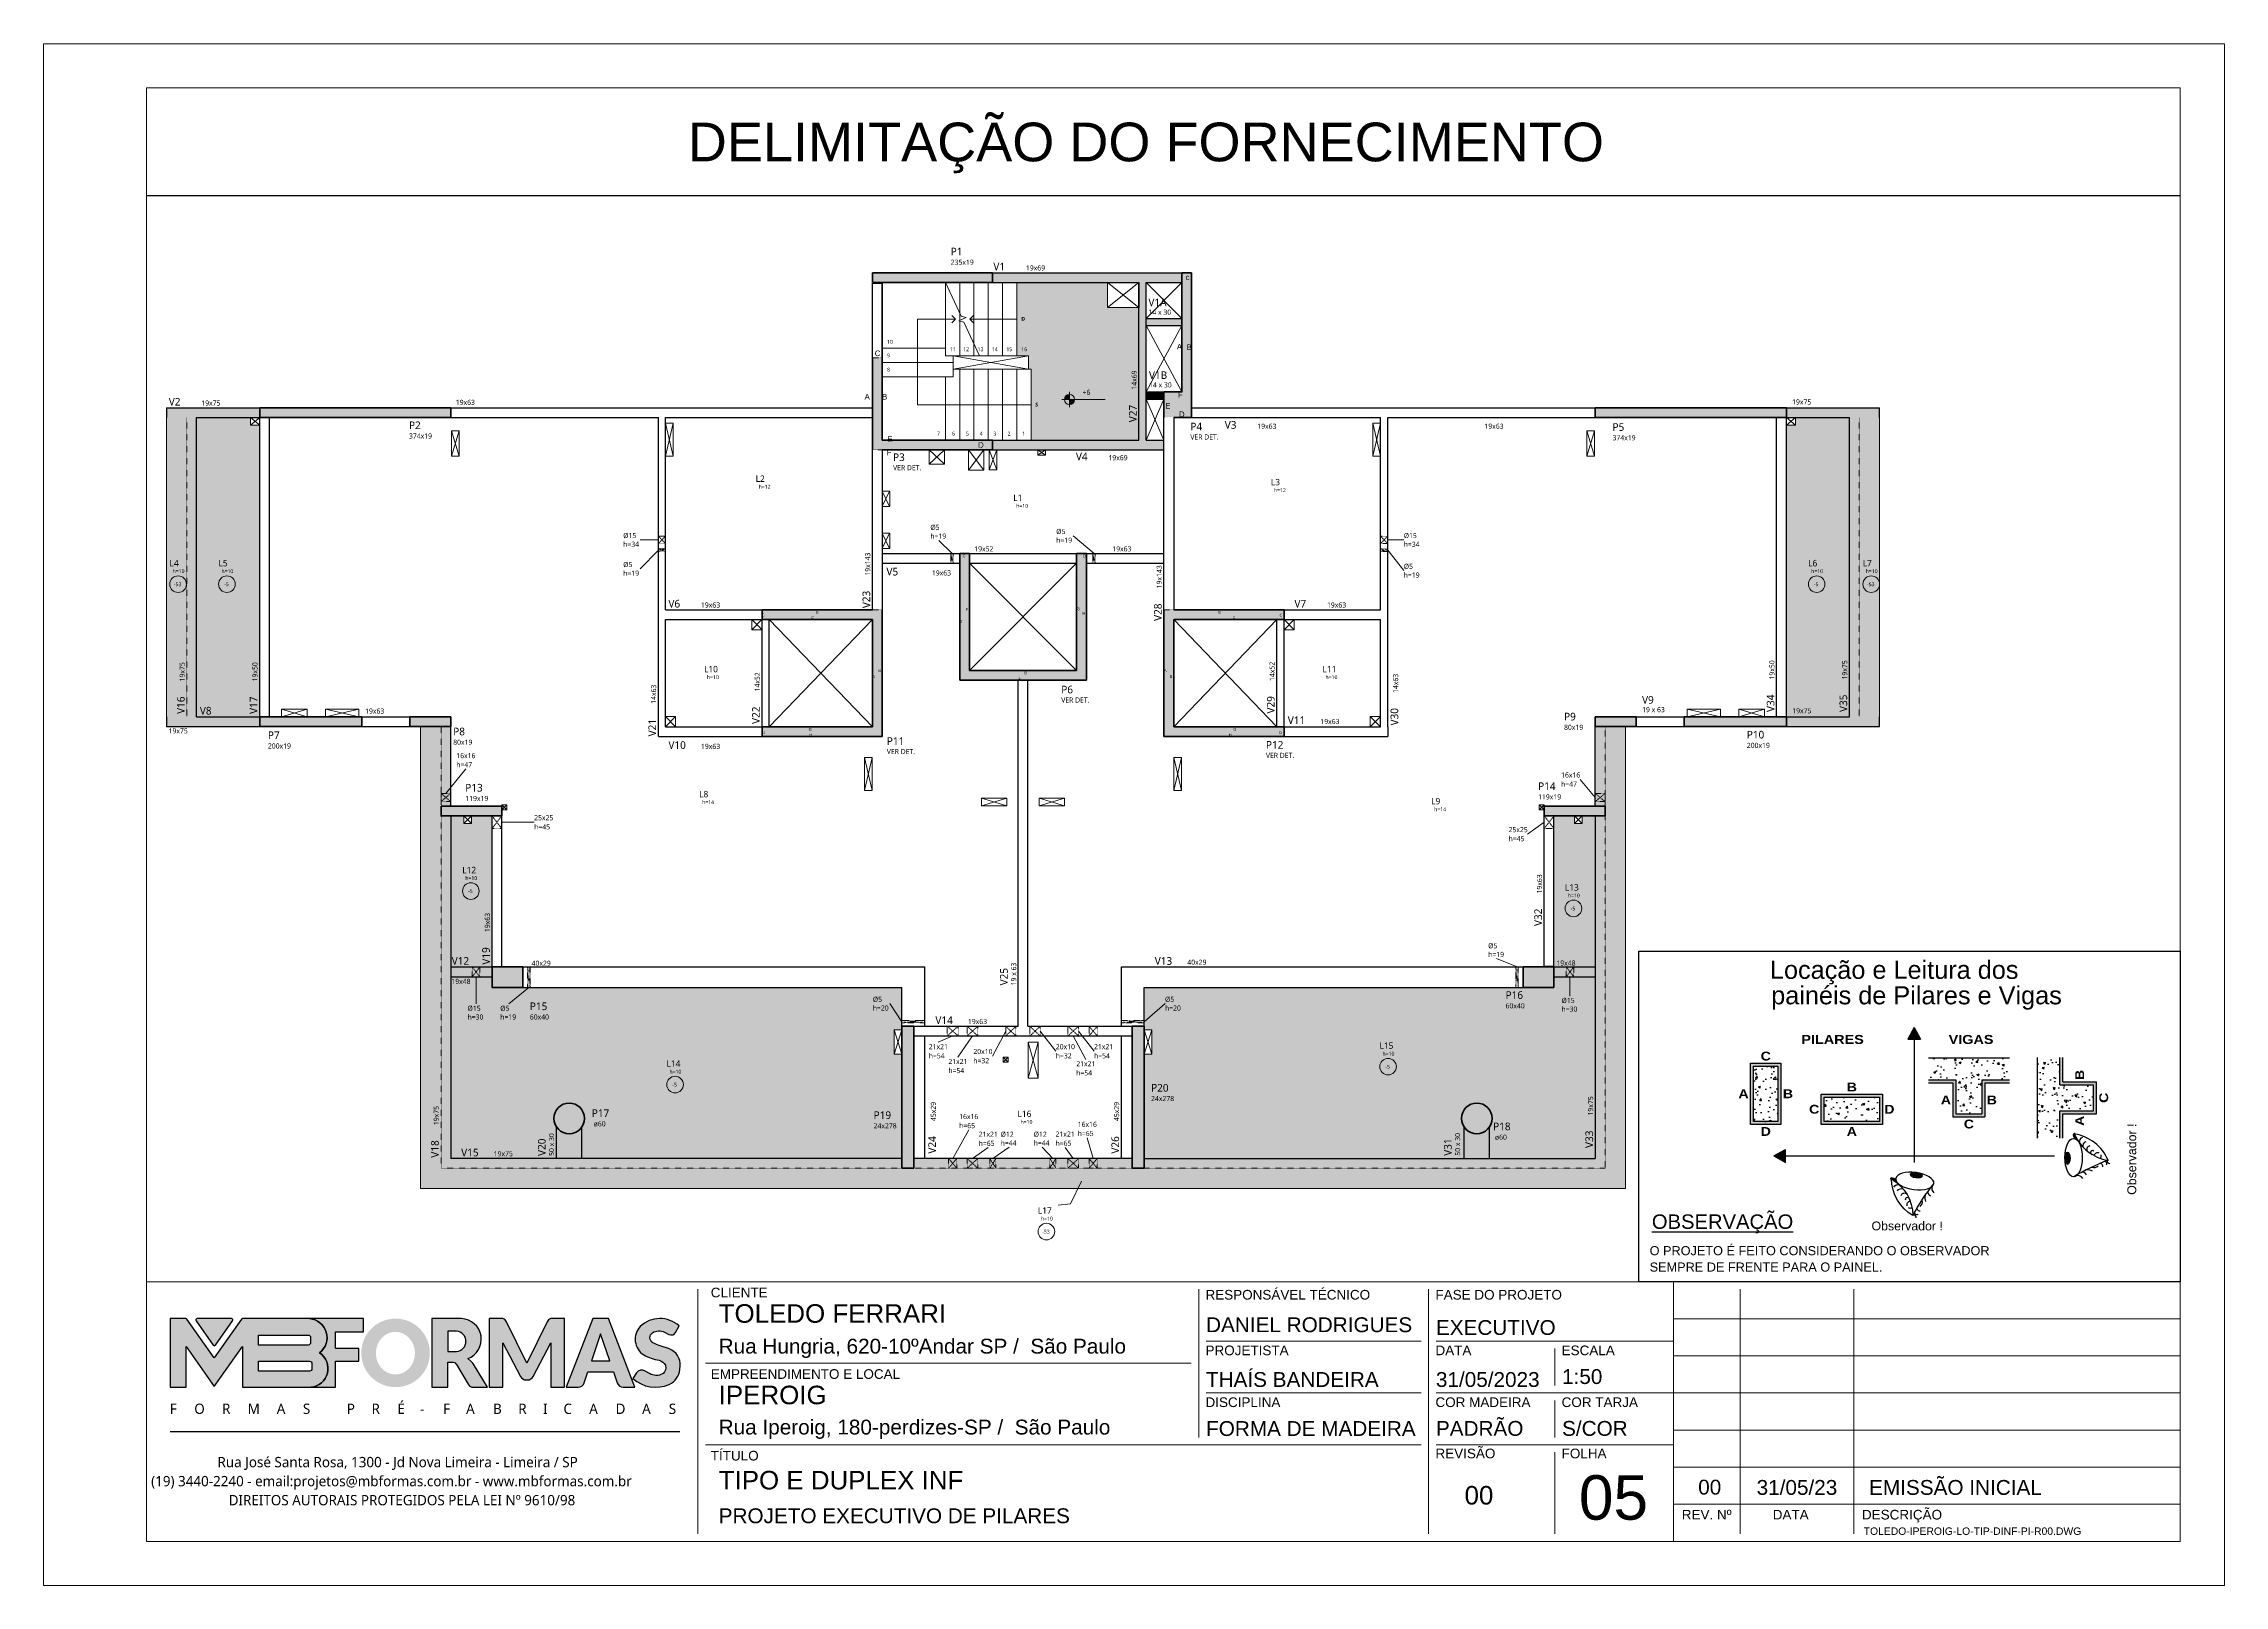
# Model space of a CAD drawing. Extents: x -23436 to 4767, y -3862 to 10024.
# Drawn here: x -19091 to -17606, y 7532 to 8582 of the extents above; entities that cross this region are included whole.
import ezdxf
from ezdxf.enums import TextEntityAlignment as Align

# ---------------------------------------------------------------- set-up
doc = ezdxf.new("R2010")
doc.units = 0
for name, pattern in [('Aligning Line', [0.635, 0.3175, -0.3175]), ('Projeção', [0.396875, 0.238125, -0.15875]), ('Traço', [0.635, 0.3175, -0.3175])]:
    doc.linetypes.add(name, pattern=pattern)
doc.layers.get('0').update_dxf_attribs({"lineweight": 13})
doc.layers.add('A-DETL', color=7, linetype='Continuous', lineweight=18, true_color=0x00a600)
for name, color, linetype, lineweight in [('A-DETL-GENF', 7, 'Continuous', 18), ('A-FLOR', 7, 'Continuous', 18), ('A-FLOR-IDEN', 7, 'Continuous', 9), ('A-GENM', 7, 'Continuous', 18), ('A-GENM-HDLN', 7, 'Traço', 18), ('A-GENM-IDEN', 7, 'Continuous', 9), ('FOLHA MB', 7, 'Continuous', 13), ('G-ANNO-DIMS', 7, 'Continuous', 9), ('G-ANNO-TEXT', 7, 'Continuous', 9), ('N° FOLHA', 5, 'Continuous', 13), ('S-BEAM', 3, 'Continuous', 18), ('S-BEAM-HDLN', 7, 'Traço', 25), ('S-BEAM-IDEN', 7, 'Continuous', 9), ('S-COLS', 5, 'Continuous', 18), ('S-COLS-HDLN', 7, 'Traço', 18), ('S-COLS-IDEN', 7, 'Continuous', 9), ('S-STRS', 7, 'Continuous', 18), ('S-STRS-MBND', 7, 'Continuous', 18)]:
    doc.layers.add(name, color=color, linetype=linetype, lineweight=lineweight)
for name, color, linetype in [('MB Folha', 7, 'Continuous'), ('MB Logo', 254, 'Continuous'), ('Texto Nível', 251, 'Continuous'), ('TEXTO_GERAL', 7, 'Continuous')]:
    doc.layers.add(name, color=color, linetype=linetype)
doc.styles.add('ARIAL', font='arial.ttf', dxfattribs={"oblique": 15, "height": 25})
doc.styles.add('Arial Black', font='ariblk.ttf')
doc.styles.add('Fira Sans_6', font='', dxfattribs={"height": 7.5})
doc.styles.add('Gadugi', font='gadugi.ttf', dxfattribs={"height": 15})
doc.styles.add('Gadugi_1', font='gadugi.ttf', dxfattribs={"height": 10})
doc.styles.add('Gadugi_2', font='gadugi.ttf', dxfattribs={"height": 22.5})
doc.styles.add('Gadugi_3', font='gadugi.ttf', dxfattribs={"height": 0.2})
doc.styles.add('Gadugi_4', font='gadugi.ttf', dxfattribs={"height": 7.5})
doc.styles.add('Gadugi_B', font='gadugib.ttf', dxfattribs={"height": 17.5})
doc.styles.add('MB_C01', font='arial.ttf', dxfattribs={"height": 1.3})
doc.styles.add('MB_C02', font='arial.ttf', dxfattribs={"height": 2})
doc.styles.add('MB_C03', font='arial.ttf', dxfattribs={"height": 2.5})
doc.styles.add('MB_C04', font='arial.ttf', dxfattribs={"height": 6})
doc.styles.add('MtXpl_Lucida_Sans_Un', font='l_10646.ttf')
doc.styles.add('RICARDO', font='arial.ttf', dxfattribs={"width": 0.8})
doc.styles.get('Fira Sans_6').set_extended_font_data('Fira Sans')
pattern_1 = [(50, (-118825.039, -68765.315), (14.666859, -1.2831839), [1.5336337, -16.8699712]), (355, (-118825.039, -68765.315), (-2.8372497, 15.3811632), [1.226907, -13.495977]), (100.4514, (-118823.816, -68765.422), (11.8296202, 14.09797), [1.3033881, -14.3372694]), (46.1842, (-118825.039, -68761.226), (21.8234252, -3.3846073), [2.3004506, -25.304957]), (96.6356, (-118823.22, -68761.508), (19.1124036, 19.9192006), [1.955082, -21.5059007]), (351.1842, (-118825.039, -68761.226), (19.112388, 19.9192155), [1.8403605, -20.2439655]), (21, (-118822.994, -68762.248), (12.205824, -8.2329323), [1.5336337, -16.8699712]), (326, (-118822.994, -68762.248), (4.9754214, 14.8281944), [1.226907, -13.495977]), (71.4514, (-118821.977, -68762.934), (17.1812504, 6.5952487), [1.3033881, -14.3372694]), (37.5, (-118825.0386, -68765.3155), (0.2486502, 6.80716333), [0, -13.3323894, 0, -13.7004615, 0, -13.5470981]), (7.5, (-118825.0386, -68765.3155), (5.3793643, 8.06510817), [0, -7.8113079, 0, -13.02566265, 0, -5.16323362]), (327.5, (-118829.5986, -68765.3155), (10.9158414, -0.46121217), [0, -5.1121125, 0, -15.949791, 0, -21.16414575]), (317.5, (-118831.643, -68765.315), (11.9252532, 2.0469917), [0, -6.64574625, 0, -10.5922971, 0, -15.02961075])]

# ---------------------------------------------------------------- blocks, each defined once
blk = doc.blocks.new('MB-NOVO')
at = {"layer": 'MB Logo', "linetype": 'Continuous'}
h = blk.add_hatch(color=256, dxfattribs=at)
h.dxf.hatch_style = 1
h.set_gradient(color1=(242, 132, 69), color2=(247, 180, 141), rotation=90, tint=1)
h.paths.add_polyline_path([(-18529.6, 10980.8), (-18475.7, 10980.8, 0.706757), (-18468.7, 11008, 0.681802), (-18476.7, 11034.9), (-18529.4, 11034.9, 0.243712), (-18530.2, 11034.5), (-18551.7, 11003.9), (-18573.3, 11034.5, 0.243712), (-18574.1, 11034.9), (-18586.5, 11034.9), (-18586.5, 10980.8), (-18573.9, 10980.8), (-18573.9, 11012.9), (-18551.7, 10981.5), (-18529.6, 11012.9)])
h.paths.add_polyline_path([(-18516.8, 11014.1), (-18516.8, 11022), (-18477.8, 11022, -0.414214), (-18475.8, 11020), (-18475.8, 11016.1, -0.414214), (-18477.8, 11014.1)], flags=16)
h.paths.add_polyline_path([(-18516.8, 11001.4), (-18476.8, 11001.4, -0.414214), (-18474.8, 10999.4), (-18474.8, 10995.5, -0.414214), (-18476.8, 10993.5), (-18516.8, 10993.5)], flags=16)
at = {"layer": 'MB Logo', "true_color": 0x262626}
h = blk.add_hatch(color=250, dxfattribs=at)
h.dxf.hatch_style = 1
h.paths.add_polyline_path([(-18537.3, 11033.3, 0.60809), (-18538.1, 11034.9), (-18565.3, 11034.9, 0.60809), (-18566.1, 11033.3), (-18552.5, 11014, 0.518202), (-18550.9, 11014)])
h = blk.add_hatch(color=250, dxfattribs=at)
h.dxf.hatch_style = 1
h.paths.add_polyline_path([(-18456.2, 11011.3), (-18456.2, 11024.6), (-18434.2, 11024.6), (-18434.2, 11034.9), (-18476.7, 11034.9, -0.681802), (-18468.7, 11008, -0.706757), (-18475.7, 10980.8), (-18456.2, 10980.8), (-18456.2, 11001.4), (-18437.8, 11001.4), (-18437.8, 11011.3)])
h = blk.add_hatch(color=250, dxfattribs=at)
h.dxf.hatch_style = 1
h.paths.add_polyline_path([(-18435.9, 11007.9, 1), (-18381.9, 11007.9, 1)])
edge = h.paths.add_edge_path(flags=16)
edge.add_ellipse((-18409, 11007.7), major_axis=(0, 16.8), ratio=0.916255, start_angle=0, end_angle=360)
h = blk.add_hatch(color=250, dxfattribs=at)
h.dxf.hatch_style = 1
h.paths.add_polyline_path([(-18357, 11034.9), (-18380.2, 11034.9), (-18380.2, 10980.8), (-18367.6, 10980.8), (-18367.6, 11000.7), (-18363.4, 11000.7, -0.195765), (-18360.9, 10998.9), (-18351.8, 10983.2, 0.261385), (-18347.5, 10980.8), (-18336.4, 10980.8), (-18347.5, 10999, 0.082429), (-18349.6, 11001.5), (-18351.9, 11003.4, 0.81838)])
h.paths.add_polyline_path([(-18360.8, 11009), (-18367.6, 11009), (-18367.6, 11025), (-18360.8, 11025, -0.92578)], flags=16)
h = blk.add_hatch(color=250, dxfattribs=at)
h.dxf.hatch_style = 1
h.paths.add_polyline_path([(-18286.6, 11015.9), (-18286.6, 10980.8), (-18275.8, 10980.8), (-18275.8, 11034.9), (-18286.6, 11034.9, 0.216647), (-18289.4, 11032.4), (-18305.5, 10999.8), (-18321.6, 11032.7, 0.199908), (-18324.3, 11034.9), (-18335.2, 11034.9), (-18335.2, 10980.8), (-18324.3, 10980.8), (-18324.3, 11015.9), (-18310.4, 10989.3, 0.279644), (-18306, 10986.6, 0.340986), (-18300.5, 10989.3)])
h = blk.add_hatch(color=250, dxfattribs=at)
h.dxf.hatch_style = 1
h.paths.add_polyline_path([(-18274.4, 10980.8), (-18265, 10980.8, 0.322517), (-18260.2, 10984.3), (-18257.3, 10993), (-18237.2, 10993), (-18234.3, 10984.3, 0.322517), (-18229.5, 10980.8), (-18220.3, 10980.8), (-18241.2, 11034.9), (-18253.4, 11034.9)])
h.paths.add_polyline_path([(-18254.4, 11001.6), (-18247.3, 11023), (-18240.1, 11001.6)], flags=16)
h = blk.add_hatch(color=250, dxfattribs=at)
h.dxf.hatch_style = 1
h.paths.add_polyline_path([(-18206, 11024, -0.247671), (-18196.9, 11024.3), (-18193.5, 11022.5, 0.40799), (-18188.2, 11024.1), (-18185.4, 11029.1, 0.392837), (-18216.2, 11028.7, 0.467779), (-18213.3, 11006.3, 0.077523), (-18201.2, 11002.1, -0.214206), (-18196.1, 10997.9, -0.284295), (-18198.2, 10991.4, -0.26924), (-18208.8, 10991.6), (-18212.2, 10993.6, 0.407727), (-18219, 10992.1), (-18221.8, 10987.7, 0.296878), (-18193.2, 10983.1, 0.272251), (-18184.9, 10995.3), (-18184.6, 10997.9, 0.348906), (-18193.7, 11011.2), (-18200.4, 11013.5, -0.045018), (-18205.8, 11015.7, -0.618284)])
at = {"layer": 'MB Logo', "linetype": 'Continuous'}
blk.add_line((-18586.5, 10945.9), (-18184.8, 10945.9), dxfattribs=at)
at = {"layer": 'MB Logo', "color": 23, "linetype": 'Continuous', "true_color": 0xf28445}
for points in [[(-18573.3, 11034.5, 0.243712), (-18574.1, 11034.9), (-18586.5, 11034.9), (-18586.5, 10980.8), (-18573.9, 10980.8), (-18573.9, 11012.9), (-18551.7, 10981.5), (-18529.6, 11012.9), (-18529.6, 10980.8), (-18475.7, 10980.8, 0.706757), (-18468.7, 11008, 0.681802), (-18476.7, 11034.9), (-18529.4, 11034.9, 0.243712), (-18530.2, 11034.5), (-18551.7, 11003.9)], [(-18516.8, 11022), (-18477.8, 11022, -0.414214), (-18475.8, 11020), (-18475.8, 11016.1, -0.414214), (-18477.8, 11014.1), (-18516.8, 11014.1)], [(-18516.8, 11001.4), (-18476.8, 11001.4, -0.414214), (-18474.8, 10999.4), (-18474.8, 10995.5, -0.414214), (-18476.8, 10993.5), (-18516.8, 10993.5)]]:
    blk.add_lwpolyline(points, format="xyb", close=True, dxfattribs=at)
at = {"layer": 'MB Logo', "color": 250, "true_color": 0x262626}
for points in [[(-18537.3, 11033.3, 0.60809), (-18538.1, 11034.9), (-18565.3, 11034.9, 0.60809), (-18566.1, 11033.3), (-18552.5, 11014, 0.518202), (-18550.9, 11014)], [(-18437.8, 11011.3), (-18456.2, 11011.3), (-18456.2, 11024.6), (-18434.2, 11024.6), (-18434.2, 11034.9), (-18476.7, 11034.9, -0.681802), (-18468.7, 11008, -0.706757), (-18475.7, 10980.8), (-18456.2, 10980.8), (-18456.2, 11001.4), (-18437.8, 11001.4)], [(-18347.5, 10980.8), (-18336.4, 10980.8), (-18347.5, 10999, 0.082429), (-18349.6, 11001.5), (-18351.9, 11003.4, 0.81838), (-18357, 11034.9), (-18380.2, 11034.9), (-18380.2, 10980.8), (-18367.6, 10980.8), (-18367.6, 11000.7), (-18363.4, 11000.7, -0.209789), (-18360.8, 10998.7), (-18351.8, 10983.2, 0.261385)], [(-18286.6, 11015.9), (-18286.6, 10980.8), (-18275.8, 10980.8), (-18275.8, 11034.9), (-18286.6, 11034.9, 0.216647), (-18289.4, 11032.4), (-18305.5, 10999.8), (-18321.5, 11032.4, 0.216647), (-18324.3, 11034.9), (-18335.2, 11034.9), (-18335.2, 10980.8), (-18324.3, 10980.8), (-18324.3, 11015.9), (-18310.4, 10989.3, 0.279644), (-18306, 10986.6), (-18304.9, 10986.6, 0.279644), (-18300.5, 10989.3)], [(-18265, 10980.8, 0.322517), (-18260.2, 10984.3), (-18257.3, 10993), (-18237.2, 10993), (-18234.3, 10984.3, 0.322517), (-18229.5, 10980.8), (-18220.3, 10980.8), (-18241.2, 11034.9), (-18253.4, 11034.9), (-18274.4, 10980.8)], [(-18206.2, 11015.9, -0.549626), (-18206.4, 11023.8, -0.258723), (-18196.9, 11024.3), (-18193.5, 11022.5, 0.40799), (-18188.2, 11024.1), (-18185.4, 11029.1, 0.392837), (-18216.2, 11028.7, 0.467779), (-18213.3, 11006.3, 0.077523), (-18201.2, 11002.1, -0.203897), (-18196.3, 10998.2), (-18196.1, 10997.8, -0.267611), (-18198, 10991.6), (-18198.5, 10991.3, -0.261145), (-18208.8, 10991.6), (-18212.2, 10993.6, 0.407727), (-18219, 10992.1), (-18221.8, 10987.7, 0.296878), (-18193.2, 10983.1, 0.265963), (-18184.9, 10994.9), (-18184.7, 10997.6, 0.340466), (-18193.1, 11011), (-18200.4, 11013.5, -0.049298)], [(-18367.6, 11009), (-18360.8, 11009, 0.92578), (-18360.8, 11025), (-18367.6, 11025)]]:
    blk.add_lwpolyline(points, format="xyb", close=True, dxfattribs=at)
blk.add_lwpolyline([(-18247.3, 11023), (-18254.4, 11001.6), (-18240.1, 11001.6)], close=True, dxfattribs=at)
at = {"layer": 'MB Logo', "color": 250, "true_color": 0x262626, "style": 'MtXpl_Lucida_Sans_Un'}
for s, height, p in [('F', 8.12, (-18586.8, 10959.8)), ('O', 8.12, (-18567.5, 10959.8)), ('R', 8.12, (-18545.6, 10959.8)), ('M', 8.12, (-18525.4, 10959.8)), ('A', 8.12, (-18502.5, 10959.8)), ('S', 8.12, (-18481.9, 10959.8)), ('P', 8.12, (-18447.3, 10959.8)), ('R', 8.12, (-18427.8, 10959.8)), ('É', 8.12, (-18407.5, 10959.8)), ('-', 8.12, (-18389.6, 10959.8)), ('F', 8.12, (-18371.4, 10959.8)), ('A', 8.12, (-18353.3, 10959.8)), ('B', 8.12, (-18332.1, 10959.8)), ('R', 8.12, (-18312.2, 10959.8)), ('I', 8.12, (-18292.7, 10959.8)), ('C', 8.12, (-18276.6, 10959.8)), ('A', 8.12, (-18256.3, 10959.8)), ('D', 8.12, (-18235.5, 10959.8)), ('A', 8.12, (-18214.6, 10959.8)), ('S', 8.12, (-18193.6, 10959.8)), ('DIREITOS AUTORAIS PROTEGIDOS PELA LEI Nº 9610/98', 8.122, (-18540.4, 10887.8))]:
    blk.add_text(s, height=height, dxfattribs=at).set_placement(p)
at = {"layer": 'MB Logo', "style": 'MtXpl_Lucida_Sans_Un'}
for s, p in [('Rua José Santa Rosa, 1300 - Jd Nova Limeira - Limeira / SP', (-18549.2, 10917.8)), ('(19) 3440-2240 - email:projetos@mbformas.com.br - www.mbformas.com.br', (-18601.5, 10902.8))]:
    blk.add_text(s, height=8.122, dxfattribs=at).set_placement(p)
blk = doc.blocks.new('A$C169d8357')
at = {"layer": 'FOLHA MB', "color": 1}
for p, q in [((1109.8, 356.7), (70, 356.7)), ((1109.8, 356.7), (1109.8, 179.9)), ((1455, 356.7), (1109.8, 356.7)), ((445.6, 351.7), (445.6, 185)), ((786.6, 351.7), (786.6, 250.7)), ((943.1, 351.7), (943.1, 185)), ((1155.3, 185), (1155.3, 351.7)), ((1232.6, 351.7), (1232.6, 185)), ((1455, 331.5), (1109.8, 331.5)), ((938.1, 316.3), (791.6, 316.3)), ((1109.8, 316.3), (948.2, 316.3)), ((781.5, 301.2), (450.7, 301.2)), ((1029, 311.3), (1029, 286)), ((1455, 306.2), (1109.8, 306.2)), ((938.1, 281), (791.6, 281)), ((1109.8, 281), (948.2, 281)), ((1029, 275.9), (1029, 250.7)), ((1455, 281), (1109.8, 281)), ((1455, 255.7), (1109.8, 255.7)), ((938.1, 245.6), (450.7, 245.6)), ((1109.8, 245.6), (948.2, 245.6)), ((1029, 240.6), (1029, 185)), ((1455, 230.4), (1109.8, 230.4)), ((1455, 205.2), (1109.8, 205.2))]:
    blk.add_line(p, q, dxfattribs=at)
for points in [[(0, 1199.9), (0, 149.9), (1485, 149.9), (1485, 1199.9)], [(70, 1169.9), (70, 179.9), (1455, 179.9), (1455, 1169.9)]]:
    blk.add_lwpolyline(points, close=True, dxfattribs=at)
at = {"layer": 'MB Logo', "xscale": 0.8642040370897565, "yscale": 0.8642040370897565, "zscale": 0.8642040370897565}
blk.add_blockref('MB-NOVO', (16148.7, -9204.8), dxfattribs=at)
at = {"layer": 'FOLHA MB', "color": 6}
for s, height, style, p in [('CLIENTE', 6.57, 'MB_C01', (454.3, 346.1)), ('RESPONSÁVEL TÉCNICO', 6.566, 'MB_C01', (791.2, 344.6)), ('FASE DO PROJETO', 6.566, 'MB_C01', (947.8, 344.6)), ('Rua Hungria, 620-10ºAndar SP /  São Paulo', 10.102, 'MB_C02', (459.7, 307.8)), ('PROJETISTA', 6.57, 'MB_C01', (791.2, 306.7)), ('DATA', 6.57, 'MB_C01', (947.8, 306.7)), ('ESCALA', 6.57, 'MB_C01', (1033.7, 306.7)), ('EMPREENDIMENTO E LOCAL', 6.566, 'MB_C01', (454.3, 290.6)), ('DISCIPLINA', 6.57, 'MB_C01', (791.2, 271.4)), ('COR MADEIRA', 6.566, 'MB_C01', (947.8, 271.4)), ('COR TARJA', 6.57, 'MB_C01', (1033.7, 271.4)), ('Rua Iperoig, 180-perdizes-SP /  São Paulo', 10.102, 'MB_C02', (459.7, 252.7)), ('TÍTULO', 6.57, 'MB_C01', (454.3, 235)), ('REVISÃO', 6.57, 'MB_C01', (947.8, 236.5)), ('FOLHA', 6.57, 'MB_C01', (1033.7, 236.5)), ('PROJETO EXECUTIVO DE PILARES', 10.102, 'MB_C02', (459.7, 192.3))]:
    blk.add_text(s, height=height, dxfattribs=dict(at, style=style)).set_placement(p)
at = {"layer": 'FOLHA MB', "color": 5}
for s, height, style, p in [('TOLEDO FERRARI', 12.628, 'MB_C03', (459.7, 328.8)), ('DANIEL RODRIGUES', 10.102, 'MB_C02', (791.6, 322.4)), ('EXECUTIVO', 10.1, 'MB_C02', (948.1, 320.5)), ('THAÍS BANDEIRA', 10.102, 'MB_C02', (791.5, 285.1)), ('1:50', 10.1, 'MB_C02', (1034, 287.1)), ('IPEROIG', 12.63, 'MB_C03', (459.7, 273.3)), ('31/05/2023', 10.1, 'MB_C02', (948.1, 285.1)), ('FORMA DE MADEIRA', 10.102, 'MB_C02', (791.6, 251.7)), ('PADRÃO', 10.1, 'MB_C02', (948.1, 251.8)), ('S/COR', 10.1, 'MB_C02', (1034, 251.8)), ('TIPO E DUPLEX INF', 12.628, 'MB_C03', (459.7, 215.3)), ('EMISSÃO INICIAL', 10.102, 'MB_C02', (1243.1, 211.6)), ('00', 12.63, 'MB_C03', (967.6, 205)), ('00', 10.1, 'MB_C02', (1126.7, 211.8)), ('31/05/23', 10.1, 'MB_C02', (1166.5, 211.6))]:
    blk.add_text(s, height=height, dxfattribs=dict(at, style=style)).set_placement(p)
at = {"layer": 'FOLHA MB', "color": 6, "style": 'MB_C01'}
for s, p in [('REV. Nº', (1132.5, 198.1)), ('DATA', (1189.7, 198.1)), ('DESCRIÇÃO', (1265.5, 198.1))]:
    blk.add_text(s, height=6.57, dxfattribs=at).set_placement(p, align=Align.MIDDLE_CENTER)
at = {"layer": 'FOLHA MB', "insert": (1239.4, 189.4), "char_height": 5.051, "width": 210.818, "attachment_point": 1, "style": 'MB_C04'}
blk.add_mtext('TOLEDO-IPEROIG-LO-TIP-DINF-PI-R00.DWG', dxfattribs=at)
blk = doc.blocks.new('OLHO')
at = {"linetype": 'Continuous', "ltscale": 2}
h = blk.add_hatch(color=256, dxfattribs=at)
edge = h.paths.add_edge_path()
edge.add_ellipse((-13.15, 0.82), major_axis=(0, 2.06), ratio=0.407408, start_angle=0, end_angle=360)
for centre, radius, start, end in [((-9.53, 8.7), 1.71, 166.48621, 238.45693), ((-9.21, 8.88), 1.71, 166.48621, 238.45693), ((2.54, 14.4), 14.44, 202.63837, 261.2261), ((-12.99, -5.43), 14.44, 22.63837, 81.2261), ((-7.58, 6.19), 1.68, 111.9328, 184.02), ((23.31, -62.11), 66.34, 110.26584, 121.18128), ((-6.52, 4.85), 1.56, 111.29896, 194.67653), ((-5.5, 3.7), 1.26, 100.14534, 198.25071), ((-4.82, 2.71), 0.649, 46.58631, 250.36892), ((-3.12, 1.29), 1.29, 66.02843, 161.4407), ((-2.8, 1.56), 0.91, 302.73373, 27.59324), ((-9.76, -6.9), 1.95, 30.88381, 102.04137), ((-8.13, -5.22), 1.36, 20.24011, 109.83764), ((-6.71, -7.06), 4.01, 62.00743, 92.78094), ((-4.27, -0.55), 1.74, 244.29694, 319.28841), ((-2.3, -1.84), 0.879, 346.72947, 126.85862), ((-0.82, -1.04), 0.749, 328.35554, 136.8595), ((0.98, 0.07), 0.978, 184.14557, 266.15034)]:
    blk.add_arc(centre, radius, start, end, dxfattribs=at)
for centre, major_axis, ratio in [((-11.13, 1.04), (0, 6.39), 0.452381), ((-13.15, 0.82), (0, 2.06), 0.407408)]:
    blk.add_ellipse(centre, major_axis=major_axis, ratio=ratio, dxfattribs=at)
blk = doc.blocks.new('PED_FURO_RETANGULAR_R04_2020 _INSTÂNCIA_ - FURO RET-3754116-PL100 - FORMA DO PAVIMENTO TIPO')
at = {"layer": 'A-GENM-HDLN'}
for p, q in [((-8, 9.5), (8, -9.5)), ((-8, -9.5), (8, 9.5)), ((-8, -9.5), (-8, 9.5)), ((-8, 9.5), (8, 9.5)), ((8, 9.5), (8, -9.5))]:
    blk.add_line(p, q, dxfattribs=at)
blk = doc.blocks.new('PED_FURO_RETANGULAR_R04_2020 _INSTÂNCIA_ - FURO RET-V1-PL100 - FORMA DO PAVIMENTO TIPO')
at = {"layer": 'A-GENM-HDLN'}
for p, q in [((-8, 9.5), (8, -9.5)), ((-8, -9.5), (8, 9.5)), ((-8, -9.5), (-8, 9.5)), ((8, 9.5), (8, -9.5)), ((8, -9.5), (-8, -9.5))]:
    blk.add_line(p, q, dxfattribs=at)
blk = doc.blocks.new('PED_FURO_RETANGULAR_R04_2020 _INSTÂNCIA_ - FURO RET-3755454-PL100 - FORMA DO PAVIMENTO TIPO')
at = {"layer": 'A-GENM-HDLN'}
for p, q in [((-12.5, 9.5), (12.5, -9.5)), ((-12.5, -9.5), (12.5, 9.5)), ((-12.5, -9.5), (-12.5, 9.5))]:
    blk.add_line(p, q, dxfattribs=at)
blk = doc.blocks.new('PED_FURO_RETANGULAR_R04_2020 _INSTÂNCIA_ - FURO RET-4011144-PL100 - FORMA DO PAVIMENTO TIPO')
at = {"layer": 'A-GENM-HDLN'}
for p, q in [((-10.5, 9.5), (10.5, -9.5)), ((-10.5, -9.5), (10.5, 9.5)), ((-10.5, -9.5), (-10.5, 9.5)), ((-10.5, 9.5), (10.5, 9.5)), ((10.5, 9.5), (10.5, -9.5))]:
    blk.add_line(p, q, dxfattribs=at)
blk = doc.blocks.new('PED_FURO_RETANGULAR_R04_2020 _INSTÂNCIA_ - FURO RET-V2-PL100 - FORMA DO PAVIMENTO TIPO')
at = {"layer": 'A-GENM-HDLN'}
for p, q in [((-10.5, 9.5), (10.5, -9.5)), ((-10.5, -9.5), (10.5, 9.5)), ((-10.5, -9.5), (-10.5, 9.5)), ((10.5, 9.5), (10.5, -9.5)), ((10.5, -9.5), (-10.5, -9.5))]:
    blk.add_line(p, q, dxfattribs=at)
blk = doc.blocks.new('PED_FURO_RETANGULAR_R04_2020 _INSTÂNCIA_ - FURO RET-4010708-PL100 - FORMA DO PAVIMENTO TIPO')
at = {"layer": 'A-GENM-HDLN'}
for p, q in [((-10.5, 9.5), (10.5, -9.5)), ((-10.5, -9.5), (10.5, 9.5)), ((-10.5, -9.5), (-10.5, 9.5)), ((10.5, 9.5), (10.5, -9.5))]:
    blk.add_line(p, q, dxfattribs=at)
blk = doc.blocks.new('PED_FURO_CIRCULAR_R04_2020 _INSTÂNCIA_ - FURO CIRC-3757155-PL100 - FORMA DO PAVIMENTO TIPO')
at = {"layer": 'A-GENM-HDLN'}
for p, q in [((7.5, -9.5), (-7.5, 9.5)), ((-7.5, -9.5), (7.5, 9.5)), ((-7.5, -9.5), (-7.5, 9.5)), ((7.5, 9.5), (7.5, -9.5))]:
    blk.add_line(p, q, dxfattribs=at)
blk = doc.blocks.new('PED_FURO_CIRCULAR_R04_2020 _INSTÂNCIA_ - FURO CIRC-3758312-PL100 - FORMA DO PAVIMENTO TIPO')
at = {"layer": 'A-GENM-HDLN'}
for p, q in [((7.5, -7), (-7.5, 7)), ((-7.5, -7), (7.5, 7)), ((-7.5, -7), (-7.5, 7)), ((7.5, 7), (7.5, -7))]:
    blk.add_line(p, q, dxfattribs=at)
blk = doc.blocks.new('PED_FURO_CIRCULAR_R04_2020 _INSTÂNCIA_ - FURO CIRC-3758362-PL100 - FORMA DO PAVIMENTO TIPO')
at = {"layer": 'A-GENM-HDLN'}
for p, q in [((6, -9.5), (-6, 9.5)), ((-6, -9.5), (6, 9.5)), ((-6, -9.5), (-6, 9.5)), ((6, 9.5), (6, -9.5)), ((6, -9.5), (-6, -9.5))]:
    blk.add_line(p, q, dxfattribs=at)
blk = doc.blocks.new('PED_FURO_CIRCULAR_R04_2020 _INSTÂNCIA_ - FURO CIRC-3758418-PL100 - FORMA DO PAVIMENTO TIPO')
at = {"layer": 'A-GENM-HDLN'}
for p, q in [((6, 9.5), (-6, -9.5)), ((-6, 9.5), (6, -9.5)), ((6, 9.5), (-6, 9.5)), ((-6, 9.5), (-6, -9.5)), ((6, -9.5), (6, 9.5))]:
    blk.add_line(p, q, dxfattribs=at)
blk = doc.blocks.new('PED_FURO_RETANGULAR_R04_2020 _INSTÂNCIA_ - FURO RET-3656268-PL100 - FORMA DO PAVIMENTO TIPO')
at = {"layer": 'A-GENM-HDLN'}
for p, q in [((-10, 9.5), (10, -9.5)), ((-10, -9.5), (10, 9.5)), ((-10, -9.5), (-10, 9.5)), ((10, 9.5), (10, -9.5))]:
    blk.add_line(p, q, dxfattribs=at)
blk = doc.blocks.new('PED_FURO_CIRCULAR_R04_2020 _INSTÂNCIA_ - FURO CIRC-3758922-PL100 - FORMA DO PAVIMENTO TIPO')
at = {"layer": 'A-GENM-HDLN'}
for p, q in [((2.5, -22.5), (-2.5, 22.5)), ((-2.5, -22.5), (2.5, 22.5)), ((-2.5, -22.5), (-2.5, 22.5)), ((2.5, 22.5), (2.5, -22.5))]:
    blk.add_line(p, q, dxfattribs=at)
blk = doc.blocks.new('PED_FURO_CIRCULAR_R04_2020 _INSTÂNCIA_ - FURO CIRC-3759319-PL100 - FORMA DO PAVIMENTO TIPO')
at = {"layer": 'A-GENM-HDLN'}
for p, q in [((2.5, -20), (-2.5, 20)), ((-2.5, -20), (2.5, 20)), ((-2.5, -20), (-2.5, 20)), ((2.5, 20), (2.5, -20))]:
    blk.add_line(p, q, dxfattribs=at)
blk = doc.blocks.new('PED_FURO_CIRCULAR_R04_2020 _INSTÂNCIA_ - FURO CIRC-3747796-PL100 - FORMA DO PAVIMENTO TIPO')
at = {"layer": 'A-GENM-HDLN'}
for p, q in [((2.5, -7), (-2.5, 7)), ((-2.5, -7), (2.5, 7)), ((-2.5, -7), (-2.5, 7)), ((2.5, 7), (2.5, -7))]:
    blk.add_line(p, q, dxfattribs=at)
blk = doc.blocks.new('PED_FURO_CIRCULAR_R04_2020 _INSTÂNCIA_ - FURO CIRC-3742523-PL100 - FORMA DO PAVIMENTO TIPO')
at = {"layer": 'A-GENM-HDLN'}
for p, q in [((2.5, -9.5), (-2.5, 9.5)), ((-2.5, -9.5), (2.5, 9.5)), ((-2.5, -9.5), (-2.5, 9.5)), ((2.5, 9.5), (2.5, -9.5))]:
    blk.add_line(p, q, dxfattribs=at)
blk = doc.blocks.new('PED_FURO_RETANGULAR_R04_2020 _INSTÂNCIA_ - FURO RET-4011024-PL100 - FORMA DO PAVIMENTO TIPO')
at = {"layer": 'A-GENM-HDLN'}
for p, q in [((-8, 9.5), (8, -9.5)), ((-8, -9.5), (8, 9.5)), ((-8, -9.5), (-8, 9.5)), ((8, 9.5), (8, -9.5))]:
    blk.add_line(p, q, dxfattribs=at)
blk = doc.blocks.new('PED_FURO_RETANGULAR_R04_2020 _INSTÂNCIA_ - FURO RET-4011217-PL100 - FORMA DO PAVIMENTO TIPO')
at = {"layer": 'A-GENM-HDLN'}
for p, q in [((-8, 9.5), (8, -9.5)), ((-8, -9.5), (8, 9.5)), ((-8, -9.5), (-8, 9.5)), ((8, 9.5), (8, -9.5)), ((8, -9.5), (-8, -9.5))]:
    blk.add_line(p, q, dxfattribs=at)
blk = doc.blocks.new('PED_FURO_RETANGULAR_R04_2020 _INSTÂNCIA_ - FURO RET-V3-PL100 - FORMA DO PAVIMENTO TIPO')
at = {"layer": 'A-GENM-HDLN'}
for p, q in [((-8, 9.5), (8, -9.5)), ((-8, -9.5), (8, 9.5)), ((-8, -9.5), (-8, 9.5)), ((-8, 9.5), (8, 9.5)), ((8, 9.5), (8, -9.5))]:
    blk.add_line(p, q, dxfattribs=at)
blk = doc.blocks.new('PED_TAG_LAJE_R01 - TÍTULO_ESPESSURA_REBAIXO-2413107-PL100 - FORMA DO PAVIMENTO TIPO')
at = {"layer": 'A-FLOR-IDEN'}
blk.add_circle((-0.046, -0.667), 0.325, dxfattribs=at)
blk = doc.blocks.new('PED_TAG_PILAR_R03 - PILAR VER DET_-2523782-PL100 - FORMA DO PAVIMENTO TIPO')
at = {"layer": 'S-COLS-IDEN', "insert": (0.115, -0.625), "char_height": 0.2, "width": 1.37089, "attachment_point": 1, "style": 'Gadugi_4'}
blk.add_mtext('VER DET.', dxfattribs=at)
blk = doc.blocks.new('Elevações de ponto - M_Cota de elevação - Alvo preenchido-10609-PL101-FORMA DA ESCADA TIPO')
at = {"layer": 'G-ANNO-DIMS'}
h = blk.add_hatch(color=256, dxfattribs=at)
edge = h.paths.add_edge_path(flags=0)
edge.add_line((0, 0), (-0.2, 0))
edge.add_arc((0, 0), 0.2, 90, 180, ccw=False)
edge.add_line((0, 0.2), (0, 0))
h = blk.add_hatch(color=256, dxfattribs=at)
edge = h.paths.add_edge_path(flags=0)
edge.add_line((0, 0), (0.2, 0))
edge.add_arc((0, 0), 0.2, 270, 360, ccw=False)
edge.add_line((0, -0.2), (0, 0))
for p, q in [((-0.3, 0), (1.4, 0)), ((0, -0.3), (0, 0.3))]:
    blk.add_line(p, q, dxfattribs=at)
blk.add_circle((0, 0), 0.2, dxfattribs=at)
blk = doc.blocks.new('54582')
at = {"layer": 'A-DETL-GENF', "transparency": 33554495}
blk.add_hatch(color=7, dxfattribs=at).paths.add_polyline_path([(3118.1, 11407.9), (3118.1, 11667.9), (3056.6, 11667.9), (3056.6, 11716.9), (2879.1, 11716.9), (2879.1, 11572.9), (2902.1, 11572.9), (2902.1, 11546.9), (2907.1, 11546.9), (2907.1, 11407.9)], flags=0)
at = {"layer": 'A-FLOR', "transparency": 33554495}
for points in [[(1214.1, 10866.4), (1254.1, 10866.4), (1254.1, 11452.4), (1214.1, 11452.4)], [(1396.6, 10866.4), (1396.6, 11437.4), (1378.6, 11437.4), (1378.6, 11452.4), (1273.1, 11452.4), (1273.1, 10866.4), (1310, 10866.4)], [(4509.1, 10866.4), (4509.1, 11452.4), (4403.6, 11452.4), (4403.6, 11437.4), (4385.6, 11437.4), (4385.6, 10866.4)], [(4528.1, 10866.4), (4568.1, 10866.4), (4568.1, 11452.4), (4528.1, 11452.4)], [(4070.6, 9942.4), (4070.6, 10847.4), (4030.6, 10847.4), (4030.6, 9982.4), (1751.6, 9982.4), (1751.6, 10847.4), (1711.6, 10847.4), (1711.6, 9942.4), (3974.3, 9942.4)], [(1818.2, 10376.4), (1851.6, 10376.4), (1851.6, 10672.4), (1811.5, 10672.4), (1811.5, 10657.5), (1796.5, 10657.5), (1796.5, 10672.4), (1770.6, 10672.4), (1770.6, 10376.4), (1816.4, 10376.4)], [(3930.6, 10376.4), (4011.6, 10376.4), (4011.6, 10672.4), (3985.6, 10672.4), (3985.6, 10657.5), (3970.6, 10657.5), (3970.6, 10672.4), (3930.6, 10672.4), (3930.6, 10377.7)], [(2027.6, 10001.4), (2653.6, 10001.4), (2653.6, 10205.4), (2638.6, 10205.4), (2638.6, 10253.4), (2653.6, 10253.4), (2653.6, 10336.4), (1851.6, 10336.4), (1851.6, 10357.4), (1770.6, 10357.4), (1770.6, 10001.4), (1977.6, 10001.4), (1977.6, 10063.3), (1974.8, 10068.5), (1973.1, 10074.1), (1972.6, 10079.9), (1973.2, 10085.7), (1974.9, 10091.4), (1977.6, 10096.6), (1981.4, 10101.1), (1985.9, 10104.8), (1991.1, 10107.6), (1996.7, 10109.3), (2002.6, 10109.9), (2008.4, 10109.3), (2014.1, 10107.6), (2019.2, 10104.8), (2023.8, 10101.1), (2027.5, 10096.6), (2030.3, 10091.4), (2032, 10085.7), (2032.6, 10079.9), (2032, 10074), (2030.3, 10068.4), (2027.6, 10063.2), (2027.6, 10040.5)], [(3128.6, 10001.4), (3754.6, 10001.4), (3754.6, 10063.3), (3751.8, 10068.5), (3750.1, 10074.1), (3749.6, 10079.9), (3750.2, 10085.7), (3751.9, 10091.4), (3754.6, 10096.6), (3758.4, 10101.1), (3762.9, 10104.8), (3768.1, 10107.6), (3773.7, 10109.3), (3779.6, 10109.9), (3785.4, 10109.3), (3791.1, 10107.6), (3796.2, 10104.8), (3800.8, 10101.1), (3804.5, 10096.6), (3807.3, 10091.4), (3809, 10085.7), (3809.6, 10079.9), (3809, 10074), (3807.3, 10068.4), (3804.6, 10063.2), (3804.6, 10001.4), (4011.6, 10001.4), (4011.6, 10357.4), (3930.6, 10357.4), (3930.6, 10336.4), (3128.6, 10336.4), (3128.6, 10253.4), (3143.5, 10253.4), (3143.5, 10205.4), (3128.6, 10205.4), (3128.6, 10040.5)]]:
    blk.add_hatch(color=7, dxfattribs=at).paths.add_polyline_path(points, flags=0)
at = {"layer": 'S-BEAM'}
for points in [[(2615.1, 11568.9), (2615.1, 11716.9), (2615, 11716.9), (2615, 11568.9)], [(1396.6, 10847.4), (1396.6, 10866.4), (1214.1, 10866.4), (1214.1, 10847.4), (1310, 10847.4)]]:
    blk.add_hatch(color=7, dxfattribs=at).paths.add_polyline_path(points, flags=0)
at = {"layer": 'S-BEAM', "transparency": 33554495}
for points in [[(3132.1, 11716.9), (3202.1, 11716.9), (3202.1, 11735.9), (2831.1, 11735.9), (2831.1, 11716.9), (3118.1, 11716.9)], [(3132.1, 11407.9), (3132.1, 11716.9), (3118.1, 11716.9), (3118.1, 11407.9)], [(3132.1, 11632.4), (3202.1, 11632.4), (3202.1, 11646.4), (3132.1, 11646.4)], [(3132.1, 11488.4), (3167.1, 11488.4), (3167.1, 11502.4), (3132.1, 11502.4)], [(1396.6, 11452.4), (1396.6, 11471.4), (1214.1, 11471.4), (1214.1, 11452.4), (1310, 11452.4)], [(1273.1, 10866.4), (1273.1, 11452.4), (1254.1, 11452.4), (1254.1, 10866.4)], [(4568.1, 11452.4), (4568.1, 11471.4), (4385.6, 11471.4), (4385.6, 11452.4), (4528.1, 11452.4)], [(4509.1, 10866.4), (4528.1, 10866.4), (4528.1, 11452.4), (4509.1, 11452.4)], [(2831.1, 11388.9), (3167.1, 11388.9), (3167.1, 11407.9), (2831.1, 11407.9)], [(1770.6, 10691.4), (1770.6, 10847.4), (1751.6, 10847.4), (1751.6, 10691.4)], [(4030.6, 10691.4), (4030.6, 10847.4), (4011.6, 10847.4), (4011.6, 10691.4)], [(4568.1, 10847.4), (4568.1, 10866.4), (4385.6, 10866.4), (4385.6, 10847.4)], [(1751.6, 9982.4), (1770.6, 9982.4), (1770.6, 10672.4), (1751.6, 10672.4), (1751.6, 10040.5)], [(4030.6, 10001.4), (4030.6, 10672.4), (4011.6, 10672.4), (4011.6, 10001.4)], [(1770.6, 10357.4), (1851.6, 10357.4), (1851.6, 10376.4), (1770.6, 10376.4)], [(3930.6, 10357.4), (4011.6, 10357.4), (4011.6, 10376.4), (3930.6, 10376.4)], [(1977.6, 10001.4), (2027.6, 10001.4), (2027.5, 10063.2), (2023.7, 10058.6), (2019.2, 10054.9), (2014.1, 10052.2), (2008.4, 10050.5), (2002.6, 10049.9), (1996.7, 10050.5), (1991.1, 10052.2), (1985.9, 10055), (1981.3, 10058.7), (1977.6, 10063.2), (1977.6, 10040.5)], [(3804.6, 10001.4), (3804.5, 10063.2), (3800.8, 10058.7), (3796.2, 10054.9), (3791.1, 10052.2), (3785.4, 10050.5), (3779.6, 10049.9), (3773.7, 10050.5), (3768.1, 10052.2), (3762.9, 10055), (3758.3, 10058.7), (3754.6, 10063.2), (3754.6, 10001.4)], [(2653.6, 9982.4), (2653.6, 10001.4), (1770.6, 10001.4), (1770.6, 9982.4), (2451.9, 9982.4)], [(3104.6, 9982.4), (3104.6, 10001.4), (2677.6, 10001.4), (2677.6, 9982.4), (3022.8, 9982.4)], [(4030.6, 9982.4), (4030.6, 10001.4), (3128.6, 10001.4), (3128.6, 9982.4), (3974.3, 9982.4)]]:
    blk.add_hatch(color=7, dxfattribs=at).paths.add_polyline_path(points, flags=0)
at = {"layer": 'S-COLS'}
for points in [[(2831.1, 11716.9), (2831.1, 11735.9), (2596.1, 11735.9), (2596.1, 11716.9)], [(3186.1, 11452.4), (3221.1, 11452.4), (3221.1, 11735.9), (3202.1, 11735.9), (3202.1, 11502.4), (3167.1, 11502.4), (3167.1, 11452.4)], [(2615.1, 11388.9), (2831.1, 11388.9), (2831.1, 11407.9), (2615.1, 11407.9), (2615.1, 11568.9), (2596.1, 11568.9), (2596.1, 11388.9)], [(1770.6, 11452.4), (1770.6, 11471.4), (1396.6, 11471.4), (1396.6, 11452.4)], [(4011.6, 11452.4), (4385.6, 11452.4), (4385.6, 11471.4), (4011.6, 11471.4)], [(2767.1, 10937.9), (3015.1, 10937.9), (3015.1, 11185.9), (2996.1, 11185.9), (2996.1, 10956.9), (2786.1, 10956.9), (2786.1, 11185.9), (2767.1, 11185.9), (2767.1, 11087.6)], [(2615.1, 10827.9), (2615.1, 11075.9), (2380.1, 11075.9), (2380.1, 11056.9), (2596.1, 11056.9), (2596.1, 10846.9), (2380.1, 10846.9), (2380.1, 10827.9), (2451.9, 10827.9)], [(3402.1, 10827.9), (3402.1, 10846.9), (3186.1, 10846.9), (3186.1, 11056.9), (3402.1, 11056.9), (3402.1, 11075.9), (3167.1, 11075.9), (3167.1, 10827.9), (3213.1, 10827.9)], [(1596.6, 10847.4), (1596.6, 10866.4), (1396.6, 10866.4), (1396.6, 10847.4)], [(1770.6, 10847.4), (1770.6, 10866.4), (1690.6, 10866.4), (1690.6, 10847.4)], [(4091.6, 10847.4), (4091.6, 10866.4), (4011.6, 10866.4), (4011.6, 10847.4)], [(4385.6, 10847.4), (4385.6, 10866.4), (4185.6, 10866.4), (4185.6, 10847.4), (4354.9, 10847.4)], [(1870.6, 10672.4), (1870.6, 10691.4), (1751.6, 10691.4), (1751.6, 10672.4)], [(3911.6, 10672.4), (4030.6, 10672.4), (4030.6, 10691.4), (3911.6, 10691.4)], [(1851.6, 10336.4), (1911.6, 10336.4), (1911.6, 10376.4), (1851.6, 10376.4)], [(3870.6, 10336.4), (3930.6, 10336.4), (3930.6, 10376.4), (3870.6, 10376.4)], [(2677.6, 9982.4), (2677.6, 10260.4), (2653.6, 10260.4), (2653.6, 9982.4)], [(3128.6, 9982.4), (3128.6, 10260.4), (3104.6, 10260.4), (3104.6, 9982.4)], [(2002.6, 10049.9), (2008.4, 10050.5), (2014.1, 10052.2), (2019.2, 10054.9), (2023.8, 10058.7), (2027.5, 10063.2), (2030.3, 10068.4), (2032, 10074), (2032.6, 10079.9), (2032, 10085.7), (2030.3, 10091.4), (2027.5, 10096.6), (2023.7, 10101.2), (2019.2, 10104.8), (2014.1, 10107.6), (2008.4, 10109.3), (2002.6, 10109.9), (1996.7, 10109.3), (1991.1, 10107.6), (1985.9, 10104.8), (1981.4, 10101.1), (1977.6, 10096.6), (1974.9, 10091.4), (1973.2, 10085.7), (1972.6, 10079.9), (1973.2, 10074), (1974.9, 10068.4), (1977.6, 10063.2), (1981.4, 10058.7), (1985.9, 10054.9), (1991.1, 10052.2), (1996.7, 10050.5)], [(3779.6, 10049.9), (3785.4, 10050.5), (3791.1, 10052.2), (3796.2, 10054.9), (3800.8, 10058.7), (3804.5, 10063.2), (3807.3, 10068.4), (3809, 10074), (3809.6, 10079.9), (3809, 10085.7), (3807.3, 10091.4), (3804.5, 10096.6), (3800.8, 10101.1), (3796.2, 10104.8), (3791.1, 10107.6), (3785.4, 10109.3), (3779.6, 10109.9), (3773.7, 10109.3), (3768.1, 10107.6), (3762.9, 10104.8), (3758.4, 10101.1), (3754.6, 10096.6), (3751.9, 10091.4), (3750.2, 10085.7), (3749.6, 10079.9), (3750.2, 10074), (3751.9, 10068.4), (3754.6, 10063.2), (3758.4, 10058.7), (3762.9, 10054.9), (3768.1, 10052.2), (3773.7, 10050.5)]]:
    blk.add_hatch(color=7, dxfattribs=at).paths.add_polyline_path(points, flags=0)
at = {"color": 7, "lineweight": 18}
for p, q in [((1396.6, 11452.4), (1378.6, 11437.4)), ((1378.6, 11452.4), (1396.6, 11437.4)), ((4385.6, 11437.4), (4403.6, 11452.4)), ((4385.6, 11452.4), (4403.6, 11437.4)), ((1772, 11376.4), (1787, 11426.4)), ((1772, 11426.4), (1787, 11376.4)), ((2191.1, 11376.4), (2206.1, 11441.4)), ((2191.1, 11441.4), (2206.1, 11376.4)), ((3576.1, 11376.4), (3591, 11441.4)), ((3576.1, 11441.4), (3591, 11376.4)), ((3995.1, 11376.4), (4010.1, 11426.4)), ((3995.1, 11426.4), (4010.1, 11376.4)), ((2737.1, 11388.9), (2707.1, 11360.9)), ((2707.1, 11388.9), (2737.1, 11360.9)), ((2784.6, 11348.9), (2814.6, 11388.9)), ((2784.6, 11388.9), (2814.6, 11348.9)), ((2825.1, 11349.9), (2840.1, 11388.9)), ((2825.1, 11388.9), (2840.1, 11349.9)), ((2935.1, 11388.9), (2920.1, 11378.9)), ((2920.1, 11388.9), (2934.8, 11378.9)), ((2615.1, 11277.9), (2630, 11307.9)), ((2615.1, 11307.8), (2630, 11277.9)), ((2615.1, 11195.9), (2630, 11225.9)), ((2615.1, 11225.8), (2630, 11195.9)), ((2996.1, 11166.9), (2786.1, 10956.9)), ((2786.1, 11166.9), (2996.1, 10956.9)), ((2360, 11036.9), (2380, 11056.9)), ((2360.1, 11056.9), (2380.1, 11036.9)), ((2596.1, 11056.9), (2394.1, 10846.9)), ((2394.1, 11056.9), (2596.1, 10846.9)), ((3388.1, 11056.9), (3186.1, 10846.9)), ((3186.1, 11056.9), (3388.1, 10846.9)), ((3402.1, 11036.9), (3422.1, 11056.9)), ((3402.2, 11056.9), (3422.1, 11036.9)), ((1489.5, 10881.5), (1439.5, 10866.5)), ((1439.5, 10881.5), (1489.5, 10866.5)), ((1590.7, 10866.5), (1525.7, 10881.5)), ((1525.7, 10866.5), (1590.7, 10881.5)), ((2191.1, 10846.9), (2211, 10867)), ((2191.1, 10867), (2211, 10846.9)), ((3571.1, 10867), (3591.1, 10846.9)), ((3571.1, 10846.9), (3591.1, 10866.9)), ((4191.5, 10866.5), (4256.4, 10881.5)), ((4256.4, 10866.5), (4191.5, 10881.5)), ((4342.6, 10881.5), (4292.7, 10866.5)), ((4292.7, 10881.5), (4342.6, 10866.5)), ((2581, 10721.7), (2596, 10786.6)), ((2581, 10786.6), (2596, 10721.7)), ((3186.1, 10721.7), (3201.1, 10786.6)), ((3186.1, 10786.6), (3201.1, 10721.7)), ((1870.6, 10683.9), (1880.6, 10693.9)), ((1870.6, 10693.9), (1880.6, 10683.9)), ((2859.6, 10706.9), (2809.6, 10691.9)), ((2809.6, 10706.9), (2859.6, 10691.9)), ((2972.5, 10706.9), (2922.5, 10691.9)), ((2922.5, 10706.9), (2972.5, 10691.9)), ((3901.6, 10683.9), (3911.6, 10693.9)), ((3901.6, 10693.9), (3911.6, 10683.9)), ((1796.5, 10657.5), (1811.5, 10672.4)), ((1796.6, 10672.4), (1811.5, 10657.5)), ((3970.6, 10657.5), (3985.6, 10672.4)), ((3970.7, 10672.4), (3985.6, 10657.5)), ((2638.6, 10205.5), (2653.6, 10253.4)), ((2638.6, 10253.4), (2653.6, 10205.5)), ((3128.6, 10205.7), (3143.5, 10253.4)), ((3128.6, 10253.1), (3143.5, 10205.5)), ((2900.9, 10158.9), (2920.9, 10228.9)), ((2900.9, 10228.9), (2920.9, 10158.9)), ((2852, 10189.9), (2862, 10199.9)), ((2852, 10199.9), (2862, 10189.9))]:
    blk.add_line(p, q, dxfattribs=at)
at = {"color": 7, "linetype": 'Traço', "lineweight": 18}
for p, q in [((2615.1, 11307.9), (2615.1, 11307.8)), ((2615.1, 11277.9), (2615.1, 11277.9)), ((2615.1, 11225.9), (2615.1, 11225.8)), ((2615.1, 11195.9), (2615.1, 11195.9)), ((2360, 11057), (2360.1, 11056.9)), ((2380, 11056.9), (2380.1, 11057)), ((3402.1, 11056.9), (3402.2, 11056.9)), ((3422.1, 11056.9), (3422.1, 11056.9)), ((3591.1, 10866.9), (3591.1, 10867)), ((3591.1, 10846.9), (3591.1, 10846.9)), ((1796.5, 10672.5), (1796.6, 10672.4)), ((1811.5, 10672.4), (1811.5, 10672.5)), ((3970.6, 10672.5), (3970.7, 10672.4)), ((3985.6, 10672.4), (3985.6, 10672.5)), ((3128.5, 10253.4), (3128.6, 10253.2)), ((3128.5, 10205.4), (3128.6, 10205.7))]:
    blk.add_line(p, q, dxfattribs=at)
at = {"layer": 'A-DETL', "color": 7}
for p, q in [((3056.6, 11716.9), (2879.1, 11716.9)), ((2879.1, 11716.9), (2879.1, 11572.9)), ((3056.6, 11667.9), (3056.6, 11716.9)), ((3056.6, 11667.9), (3118.1, 11716.9)), ((3056.6, 11716.9), (3118.1, 11667.9)), ((3132.1, 11716.9), (3202.1, 11646.4)), ((3202.1, 11716.9), (3132.1, 11646.4)), ((3118.1, 11667.9), (3056.6, 11667.9)), ((3118.1, 11407.9), (3118.1, 11667.9)), ((2684.6, 11477.4), (2684.6, 11644.9)), ((2684.6, 11644.9), (2759.1, 11644.9)), ((2759.1, 11644.9), (2752, 11652)), ((2759.1, 11644.9), (2752, 11637.8)), ((2787.1, 11644.9), (2794.1, 11652)), ((2879.1, 11644.9), (2787.1, 11644.9)), ((2787.1, 11644.9), (2794.1, 11637.8)), ((3202.1, 11632.4), (3132.1, 11502.4)), ((3132.1, 11632.4), (3202.1, 11502.4)), ((2902.1, 11572.9), (2754.1, 11546.9)), ((2754.1, 11572.9), (2902.1, 11546.9)), ((2879.1, 11572.9), (2902.1, 11572.9)), ((2902.1, 11572.9), (2902.1, 11546.9)), ((2902.1, 11546.9), (2907.1, 11546.9)), ((2907.1, 11546.9), (2907.1, 11407.9)), ((3167.1, 11488.4), (3132.1, 11407.9)), ((3132.1, 11488.4), (3167.1, 11407.9)), ((2907.1, 11477.4), (2684.6, 11477.4)), ((2907.1, 11407.9), (3118.1, 11407.9))]:
    blk.add_line(p, q, dxfattribs=at)
at = {"layer": 'A-DETL', "color": 7, "linetype": 'Aligning Line'}
for p, q in [((1254.1, 11452.4), (1254.1, 10866.4)), ((4528.1, 11452.4), (4528.1, 10866.4)), ((1751.6, 9982.4), (1751.6, 10847.4)), ((4030.6, 10847.4), (4030.6, 9982.4)), ((4030.6, 9982.4), (1751.6, 9982.4))]:
    blk.add_line(p, q, dxfattribs=at)
at = {"layer": 'A-FLOR', "color": 7}
for p, q in [((1214.1, 10866.4), (1214.1, 11452.4)), ((1378.6, 11452.4), (1378.6, 11437.4)), ((4403.6, 11437.4), (4403.6, 11452.4)), ((4568.1, 11452.4), (4568.1, 10866.4)), ((1378.6, 11437.4), (1396.6, 11437.4)), ((1787, 11426.4), (1772, 11426.4)), ((1772, 11426.4), (1772, 11376.4)), ((1787, 11376.4), (1787, 11426.4)), ((2206.1, 11441.4), (2191.1, 11441.4)), ((2206.1, 11376.4), (2206.1, 11441.4)), ((3591, 11441.4), (3576.1, 11441.4)), ((3576.1, 11441.4), (3576.1, 11376.4)), ((3591, 11376.4), (3591, 11441.4)), ((4010.1, 11426.4), (3995.1, 11426.4)), ((3995.1, 11426.4), (3995.1, 11376.4)), ((4010.1, 11376.4), (4010.1, 11426.4)), ((4385.6, 11437.4), (4403.6, 11437.4)), ((1772, 11376.4), (1787, 11376.4)), ((2191.1, 11376.4), (2206.1, 11376.4)), ((2707.1, 11388.9), (2707.1, 11360.9)), ((2707.1, 11360.9), (2737.1, 11360.9)), ((2737.1, 11360.9), (2737.1, 11388.9)), ((2784.6, 11388.9), (2784.6, 11348.9)), ((2814.6, 11348.9), (2814.6, 11388.9)), ((2825.1, 11388.9), (2825.1, 11349.9)), ((2840.1, 11349.9), (2840.1, 11388.9)), ((2920.1, 11388.9), (2920.1, 11378.9)), ((2920.1, 11378.9), (2935.1, 11378.9)), ((2935.1, 11378.9), (2935.1, 11388.9)), ((3576.1, 11376.4), (3591, 11376.4)), ((3995.1, 11376.4), (4010.1, 11376.4)), ((2784.6, 11348.9), (2814.6, 11348.9)), ((2825.1, 11349.9), (2840.1, 11349.9)), ((2630.1, 11307.9), (2615.1, 11307.9)), ((2615.1, 11277.9), (2630.1, 11277.9)), ((2630.1, 11277.9), (2630.1, 11307.9)), ((2630.1, 11225.9), (2615.1, 11225.9)), ((2615.1, 11195.9), (2630.1, 11195.9)), ((2630.1, 11195.9), (2630.1, 11225.9)), ((2360, 11056.9), (2360, 11036.9)), ((2360, 11036.9), (2380.1, 11036.9)), ((3402.1, 11056.9), (3402.1, 11036.9)), ((3402.1, 11036.9), (3422.1, 11036.9)), ((3422.1, 11036.9), (3422.1, 11056.9)), ((1489.5, 10881.5), (1439.5, 10881.5)), ((1439.5, 10881.5), (1439.5, 10866.5)), ((1439.5, 10866.5), (1489.5, 10866.5)), ((1489.5, 10866.5), (1489.5, 10881.5)), ((1590.7, 10881.5), (1525.7, 10881.5)), ((1525.7, 10881.5), (1525.7, 10866.5)), ((1525.7, 10866.5), (1590.7, 10866.5)), ((1590.7, 10866.5), (1590.7, 10881.5)), ((1711.6, 9942.4), (1711.6, 10847.4)), ((2211, 10867), (2191.1, 10867)), ((2211, 10846.9), (2211, 10867)), ((3591.1, 10867), (3571.1, 10867)), ((3571.1, 10867), (3571.1, 10846.9)), ((4070.6, 10847.4), (4070.6, 9942.4)), ((4191.4, 10881.5), (4191.4, 10866.5)), ((4256.4, 10881.5), (4191.4, 10881.5)), ((4191.4, 10866.5), (4256.4, 10866.5)), ((4256.4, 10866.5), (4256.4, 10881.5)), ((4342.7, 10881.5), (4292.7, 10881.5)), ((4292.7, 10881.5), (4292.7, 10866.5)), ((4292.7, 10866.5), (4342.7, 10866.5)), ((4342.7, 10866.5), (4342.7, 10881.5)), ((2596, 10786.7), (2581, 10786.7)), ((2581, 10786.7), (2581, 10721.7)), ((2596, 10721.7), (2596, 10786.7)), ((3201.1, 10786.7), (3186.1, 10786.7)), ((3186.1, 10786.7), (3186.1, 10721.7)), ((3201.1, 10721.7), (3201.1, 10786.7)), ((2581, 10721.7), (2596, 10721.7)), ((3186.1, 10721.7), (3201.1, 10721.7)), ((1880.6, 10693.9), (1870.6, 10693.9)), ((1870.6, 10693.9), (1870.6, 10691.4)), ((1870.6, 10683.9), (1880.6, 10683.9)), ((1880.6, 10683.9), (1880.6, 10693.9)), ((2809.6, 10706.9), (2809.6, 10691.9)), ((2859.6, 10706.9), (2809.6, 10706.9)), ((2809.6, 10691.9), (2859.6, 10691.9)), ((2859.6, 10691.9), (2859.6, 10706.9)), ((2972.5, 10706.9), (2922.5, 10706.9)), ((2922.5, 10706.9), (2922.5, 10691.9)), ((2922.5, 10691.9), (2972.5, 10691.9)), ((2972.5, 10691.9), (2972.5, 10706.9)), ((3911.6, 10693.9), (3901.6, 10693.9)), ((3901.6, 10693.9), (3901.6, 10683.9)), ((3901.6, 10683.9), (3911.6, 10683.9)), ((3911.6, 10691.4), (3911.6, 10693.9)), ((1796.5, 10672.4), (1796.5, 10657.5)), ((1796.5, 10657.5), (1811.5, 10657.5)), ((1811.5, 10657.5), (1811.5, 10672.4)), ((3970.6, 10672.4), (3970.6, 10657.5)), ((3970.6, 10657.5), (3985.6, 10657.5)), ((3985.6, 10657.5), (3985.6, 10672.4)), ((3911.6, 10377.7), (3911.6, 10376.4)), ((3930.6, 10376.4), (3930.6, 10377.7)), ((2653.6, 10253.4), (2638.6, 10253.4)), ((2638.6, 10253.4), (2638.6, 10205.4)), ((3143.5, 10253.4), (3128.6, 10253.4)), ((3143.5, 10205.4), (3143.5, 10253.4)), ((2638.6, 10205.4), (2653.6, 10205.4)), ((2920.9, 10228.9), (2900.9, 10228.9)), ((2900.9, 10228.9), (2900.9, 10158.9)), ((2920.9, 10158.9), (2920.9, 10228.9)), ((3128.6, 10205.4), (3143.5, 10205.4)), ((2862, 10199.9), (2852, 10199.9)), ((2852, 10199.9), (2852, 10189.9)), ((2852, 10189.9), (2862, 10189.9)), ((2862, 10189.9), (2862, 10199.9)), ((2900.9, 10158.9), (2920.9, 10158.9)), ((4070.6, 9942.4), (1711.6, 9942.4))]:
    blk.add_line(p, q, dxfattribs=at)
for centre, start, end in [((2002.6, 10079.9), 200.6005, 202.3715), ((2002.6, 10079.9), 210.3088, 213.5573), ((2002.6, 10079.9), 326.4427, 329.6912), ((2002.6, 10079.9), 337.6285, 339.3995), ((3779.6, 10079.9), 200.6005, 202.3715), ((3779.6, 10079.9), 210.3088, 213.5573), ((3779.6, 10079.9), 326.4427, 329.6912), ((3779.6, 10079.9), 337.6285, 339.3995)]:
    blk.add_arc(centre, 30, start, end, dxfattribs=at)
at = {"layer": 'A-FLOR-IDEN', "color": 7}
for p, q in [((3005.3, 9957), (2984.3, 9912.7)), ((2984.3, 9912.7), (2960, 9910.1))]:
    blk.add_line(p, q, dxfattribs=at)
at = {"layer": 'A-GENM-IDEN', "color": 7}
for p, q in [((2177.1, 11212.8), (2141.4, 11212.9)), ((2177.1, 11192.6), (2141.4, 11156.1)), ((2752.1, 11185.9), (2726.3, 11211.8)), ((3030.1, 11185.9), (2989.2, 11220.8)), ((3605.1, 11212.8), (3636.5, 11212.8)), ((3605.1, 11192.6), (3636.5, 11152.5)), ((1761.1, 10716.3), (1800.2, 10764.2)), ((4011.6, 10708.3), (3982, 10743.6)), ((1870.6, 10659.9), (1934, 10659.9)), ((3911.6, 10659.9), (3879.1, 10636.6)), ((3858.3, 10376.4), (3818.3, 10392.7)), ((1820.2, 10357.4), (1820.2, 10304.2)), ((1923.6, 10336.4), (1884.2, 10304.2)), ((3962, 10357.4), (3962, 10319.5)), ((2653.6, 10269.3), (2630.1, 10304.7)), ((3128.6, 10269.3), (3169.1, 10304.7)), ((2857.3, 10250.9), (2831.2, 10202.1)), ((2924.6, 10250.9), (2955.3, 10211.6)), ((2999.9, 10250.9), (3030.1, 10211.6)), ((2753.4, 10241.4), (2725.3, 10228.9)), ((2792.2, 10241.4), (2763.6, 10200)), ((2989.4, 10241.4), (3014, 10195.5)), ((2753.4, 10001.4), (2784.8, 10057.5)), ((3028.4, 10001.4), (3016.9, 10042.1)), ((2792.2, 10001.4), (2823, 10022.7)), ((2832.1, 10001.4), (2863.9, 10023.5)), ((2949.6, 10001.4), (2928.6, 10023.5)), ((2989.4, 10001.4), (2973.5, 10023.1))]:
    blk.add_line(p, q, dxfattribs=at)
at = {"layer": 'S-BEAM', "color": 7, "lineweight": 25}
for p, q in [((2596.1, 11715.6), (2615.1, 11715.6)), ((2596.1, 11568.9), (2596.1, 11715.6)), ((2615.1, 11568.9), (2615.1, 11716.9)), ((2615.1, 11715.6), (2615.1, 11568.9)), ((2831.1, 11735.9), (3202.1, 11735.9)), ((2831.1, 11716.9), (3118.1, 11716.9)), ((2831.1, 11716.9), (2879.1, 11716.9)), ((3056.6, 11716.9), (3118.1, 11716.9)), ((3118.1, 11407.9), (3118.1, 11716.9)), ((3118.1, 11716.9), (3118.1, 11667.9)), ((3132.1, 11716.9), (3202.1, 11716.9)), ((3132.1, 11407.9), (3132.1, 11716.9)), ((3132.1, 11646.4), (3202.1, 11646.4)), ((3132.1, 11632.4), (3202.1, 11632.4)), ((3132.1, 11502.4), (3167.1, 11502.4)), ((3132.1, 11488.4), (3167.1, 11488.4)), ((1214.1, 11471.4), (1214.1, 11452.4)), ((1214.1, 11471.4), (1396.6, 11471.4)), ((1273.1, 11452.4), (1396.6, 11452.4)), ((1273.1, 10866.4), (1273.1, 11452.4)), ((1396.6, 10866.4), (1396.6, 11452.4)), ((1415.6, 10866.4), (1415.6, 11452.4)), ((1770.6, 11471.4), (2596.1, 11471.4)), ((1770.6, 11452.4), (2177.1, 11452.4)), ((2177.1, 10846.9), (2177.1, 11452.4)), ((2191.1, 11075.9), (2191.1, 11452.4)), ((2191.1, 11452.4), (2596.1, 11452.4)), ((3167.1, 11075.9), (3167.1, 11452.4)), ((3186.1, 11452.4), (3186.1, 11075.9)), ((3221.1, 11471.4), (4011.6, 11471.4)), ((3221.1, 11452.4), (3591.1, 11452.4)), ((3591.1, 11075.9), (3591.1, 11452.4)), ((3605.1, 11452.4), (4011.6, 11452.4)), ((3605.1, 10846.9), (3605.1, 11452.4)), ((4366.6, 10866.4), (4366.6, 11452.4)), ((4385.6, 11471.4), (4568.1, 11471.4)), ((4385.6, 10866.4), (4385.6, 11452.4)), ((4385.6, 11452.4), (4509.1, 11452.4)), ((4509.1, 10866.4), (4509.1, 11452.4)), ((4568.1, 11452.4), (4568.1, 11471.4)), ((2831.1, 11407.9), (3118.1, 11407.9)), ((3132.1, 11407.9), (3167.1, 11407.9)), ((2596.1, 11075.9), (2596.1, 11388.9)), ((2615.1, 11388.9), (2615.1, 11075.9)), ((2831.1, 11388.9), (3167.1, 11388.9)), ((2615.1, 11185.9), (2767.1, 11185.9)), ((2615.1, 11166.9), (2767.1, 11166.9)), ((2786.1, 11185.9), (2996.1, 11185.9)), ((2786.1, 11166.9), (2996.1, 11166.9)), ((3015.1, 11185.9), (3167.1, 11185.9)), ((3015.1, 11166.9), (3167.1, 11166.9)), ((2191.1, 11075.9), (2380.1, 11075.9)), ((3402.1, 11075.9), (3591.1, 11075.9)), ((2191.1, 11056.9), (2380.1, 11056.9)), ((2191.1, 10846.9), (2191.1, 11056.9)), ((2380.1, 10846.9), (2380.1, 11056.9)), ((2394.1, 10846.9), (2394.1, 11056.9)), ((3388.1, 10846.9), (3388.1, 11056.9)), ((3402.1, 11056.9), (3591.1, 11056.9)), ((3402.1, 10846.9), (3402.1, 11056.9)), ((3591.1, 10846.9), (3591.1, 11056.9)), ((2881.6, 10260.4), (2881.6, 10937.9)), ((2900.6, 10260.4), (2900.6, 10937.9)), ((1214.1, 10866.4), (1214.1, 10847.4)), ((1214.1, 10847.4), (1396.6, 10847.4)), ((1273.1, 10866.4), (1396.6, 10866.4)), ((1596.6, 10866.4), (1690.6, 10866.4)), ((1596.6, 10847.4), (1690.6, 10847.4)), ((1770.6, 10691.4), (1770.6, 10847.4)), ((2177.1, 10827.9), (2177.1, 10846.9)), ((2191.1, 10846.9), (2380.1, 10846.9)), ((3402.1, 10846.9), (3591.1, 10846.9)), ((3605.1, 10846.9), (3605.1, 10827.9)), ((4011.6, 10691.4), (4011.6, 10847.4)), ((4091.6, 10866.4), (4185.6, 10866.4)), ((4091.6, 10847.4), (4185.6, 10847.4)), ((4385.6, 10866.4), (4509.1, 10866.4)), ((4385.6, 10847.4), (4568.1, 10847.4)), ((4568.1, 10847.4), (4568.1, 10866.4)), ((2177.1, 10827.9), (2380.1, 10827.9)), ((3402.1, 10827.9), (3605.1, 10827.9)), ((1770.6, 10672.4), (1770.6, 10001.4)), ((1851.6, 10376.4), (1851.6, 10672.4)), ((1870.6, 10376.4), (1870.6, 10672.4)), ((3911.6, 10377.7), (3911.6, 10672.4)), ((3930.6, 10377.7), (3930.6, 10672.4)), ((4011.6, 10672.4), (4011.6, 10001.4)), ((1770.6, 10376.4), (1851.6, 10376.4)), ((1911.6, 10376.4), (2653.6, 10376.4)), ((2653.6, 10376.4), (2698.6, 10376.4)), ((2698.6, 10260.4), (2698.6, 10376.4)), ((3083.6, 10376.4), (3128.6, 10376.4)), ((3083.6, 10260.4), (3083.6, 10376.4)), ((3128.6, 10376.4), (3870.6, 10376.4)), ((3911.6, 10377.7), (3930.6, 10377.7)), ((3930.6, 10376.4), (4011.6, 10376.4)), ((1770.6, 10357.4), (1851.6, 10357.4)), ((1911.6, 10336.4), (2653.6, 10336.4)), ((2653.6, 10260.4), (2653.6, 10336.4)), ((3128.6, 10260.4), (3128.6, 10336.4)), ((3128.6, 10336.4), (3870.6, 10336.4)), ((3930.6, 10357.4), (4011.6, 10357.4)), ((2677.6, 10260.4), (2881.6, 10260.4)), ((2900.6, 10260.4), (3104.6, 10260.4)), ((2677.6, 10241.4), (3104.6, 10241.4)), ((2698.6, 10001.4), (2698.6, 10241.4)), ((3083.6, 10001.4), (3083.6, 10241.4)), ((1977.6, 10001.4), (1977.6, 10063.3)), ((2027.6, 10001.4), (2027.6, 10063.3)), ((3754.6, 10001.4), (3754.6, 10063.3)), ((3804.6, 10001.4), (3804.6, 10063.3)), ((2653.6, 10001.4), (1770.6, 10001.4)), ((3104.6, 10001.4), (2677.6, 10001.4)), ((3128.6, 10001.4), (4011.6, 10001.4))]:
    blk.add_line(p, q, dxfattribs=at)
for centre, start, end in [((2002.6, 10079.9), 223.0495, 224.8458), ((2002.6, 10079.9), 235.3935, 236.1344), ((2002.6, 10079.9), 303.8656, 304.6065), ((2002.6, 10079.9), 315.1542, 316.9505), ((3779.6, 10079.9), 223.0495, 224.8458), ((3779.6, 10079.9), 235.3935, 236.1344), ((3779.6, 10079.9), 303.8656, 304.6065), ((3779.6, 10079.9), 315.1542, 316.9505)]:
    blk.add_arc(centre, 30, start, end, dxfattribs=at)
at = {"layer": 'S-BEAM-HDLN', "color": 7, "linetype": 'Continuous'}
for p, q in [((2615.1, 11716.9), (2615, 11716.9)), ((2615, 11715.6), (2615.1, 11715.6)), ((2615.1, 11568.9), (2615, 11568.9))]:
    blk.add_line(p, q, dxfattribs=at)
at = {"layer": 'S-COLS', "color": 7, "lineweight": 50}
for p, q in [((2596.1, 11716.9), (2596.1, 11735.9)), ((2596.1, 11735.9), (2831.1, 11735.9)), ((2831.1, 11716.9), (2596.1, 11716.9)), ((2615.1, 11716.9), (2831.1, 11716.9)), ((2831.1, 11735.9), (2831.1, 11716.9)), ((2831.1, 11716.9), (2831.1, 11716.9)), ((3202.1, 11502.4), (3202.1, 11735.9)), ((3202.1, 11735.9), (3221.1, 11735.9)), ((3221.1, 11735.9), (3221.1, 11452.4)), ((2596.1, 11388.9), (2596.1, 11568.9)), ((2615.1, 11568.9), (2615.1, 11407.9)), ((2615.1, 11407.9), (2615.1, 11568.9)), ((3167.1, 11452.4), (3167.1, 11502.4)), ((3167.1, 11502.4), (3202.1, 11502.4)), ((1396.6, 11452.4), (1396.6, 11471.4)), ((1396.6, 11471.4), (1770.6, 11471.4)), ((1770.6, 11452.4), (1396.6, 11452.4)), ((1770.6, 11471.4), (1770.6, 11452.4)), ((3221.1, 11452.4), (3186.1, 11452.4)), ((4011.6, 11452.4), (4011.6, 11471.4)), ((4011.6, 11471.4), (4385.6, 11471.4)), ((4385.6, 11452.4), (4011.6, 11452.4)), ((4385.6, 11471.4), (4385.6, 11452.4)), ((2615.1, 11407.9), (2831.1, 11407.9)), ((2831.1, 11407.9), (2615.1, 11407.9)), ((2831.1, 11407.9), (2831.1, 11388.9)), ((2831.1, 11407.8), (2831.1, 11407.9)), ((2831.1, 11388.9), (2615.1, 11388.9)), ((2767.1, 10937.9), (2767.1, 11185.9)), ((2767.1, 11185.9), (2786.1, 11185.9)), ((2786.1, 11185.9), (2786.1, 10956.9)), ((2996.1, 10956.9), (2996.1, 11185.9)), ((2996.1, 11185.9), (3015.1, 11185.9)), ((3015.1, 11185.9), (3015.1, 10937.9)), ((2380.1, 11056.9), (2380.1, 11075.9)), ((2380.1, 11075.9), (2596.1, 11075.9)), ((2615.1, 11075.9), (2615.1, 10827.9)), ((3167.1, 10827.9), (3167.1, 11075.9)), ((3186.1, 11075.9), (3402.1, 11075.9)), ((3402.1, 11075.9), (3402.1, 11056.9)), ((2596.1, 11056.9), (2380.1, 11056.9)), ((2596.1, 10846.9), (2596.1, 11056.9)), ((3402.1, 11056.9), (3186.1, 11056.9)), ((3186.1, 11056.9), (3186.1, 10846.9)), ((3015.1, 10937.9), (2767.1, 10937.9)), ((2786.1, 10956.9), (2996.1, 10956.9)), ((1396.6, 10847.4), (1396.6, 10866.4)), ((1396.6, 10866.4), (1596.6, 10866.4)), ((1596.6, 10847.4), (1396.6, 10847.4)), ((1596.6, 10866.4), (1596.6, 10847.4)), ((1690.6, 10847.4), (1690.6, 10866.4)), ((1690.6, 10866.4), (1770.6, 10866.4)), ((1770.6, 10847.4), (1690.6, 10847.4)), ((1770.6, 10866.4), (1770.6, 10847.4)), ((2380.1, 10827.9), (2380.1, 10846.9)), ((2380.1, 10846.9), (2596.1, 10846.9)), ((3186.1, 10846.9), (3402.1, 10846.9)), ((3402.1, 10846.9), (3402.1, 10827.9)), ((4011.6, 10847.4), (4011.6, 10866.4)), ((4011.6, 10866.4), (4091.6, 10866.4)), ((4091.6, 10847.4), (4011.6, 10847.4)), ((4091.6, 10866.4), (4091.6, 10847.4)), ((4185.6, 10847.4), (4185.6, 10866.4)), ((4185.6, 10866.4), (4385.6, 10866.4)), ((4385.6, 10847.4), (4185.6, 10847.4)), ((4385.6, 10866.4), (4385.6, 10847.4)), ((2615.1, 10827.9), (2380.1, 10827.9)), ((3402.1, 10827.9), (3167.1, 10827.9)), ((1751.6, 10672.4), (1751.6, 10691.4)), ((1751.6, 10691.4), (1870.6, 10691.4)), ((1870.6, 10691.4), (1870.6, 10672.4)), ((3911.6, 10672.4), (3911.6, 10691.4)), ((3911.6, 10691.4), (4030.6, 10691.4)), ((4030.6, 10691.4), (4030.6, 10672.4)), ((1870.6, 10672.4), (1751.6, 10672.4)), ((4030.6, 10672.4), (3911.6, 10672.4)), ((1851.6, 10336.4), (1851.6, 10376.4)), ((1851.6, 10376.4), (1911.6, 10376.4)), ((1911.6, 10376.4), (1911.6, 10336.4)), ((3870.6, 10336.4), (3870.6, 10376.4)), ((3870.6, 10376.4), (3930.6, 10376.4)), ((3930.6, 10376.4), (3930.6, 10336.4)), ((1911.6, 10336.4), (1851.6, 10336.4)), ((3930.6, 10336.4), (3870.6, 10336.4)), ((2653.6, 9982.4), (2653.6, 10260.4)), ((2653.6, 10260.4), (2677.6, 10260.4)), ((2677.6, 10260.4), (2677.6, 9982.4)), ((3104.6, 9982.4), (3104.6, 10260.4)), ((3104.6, 10260.4), (3128.6, 10260.4)), ((3128.6, 10260.4), (3128.6, 9982.4)), ((2677.6, 9982.4), (2653.6, 9982.4)), ((3128.6, 9982.4), (3104.6, 9982.4))]:
    blk.add_line(p, q, dxfattribs=at)
for centre, start, end in [((2002.6, 10079.9), 0, 180), ((2002.6, 10079.9), 180, 0), ((3779.6, 10079.9), 0, 180), ((3779.6, 10079.9), 180, 0)]:
    blk.add_arc(centre, 30, start, end, dxfattribs=at)
at = {"layer": 'S-COLS-HDLN', "color": 7}
for p, q in [((2596.1, 11568.9), (2615.1, 11568.9)), ((2615.1, 11388.9), (2596.1, 11388.9)), ((2596.1, 11075.9), (2615.1, 11075.9)), ((3167.1, 11075.9), (3186.1, 11075.9))]:
    blk.add_line(p, q, dxfattribs=at)
at = {"layer": 'S-STRS', "color": 7, "lineweight": 18}
for p, q in [((2739.1, 11716.9), (2739.1, 11572.9)), ((2767.1, 11716.9), (2767.1, 11656.9)), ((2795.1, 11716.9), (2795.1, 11596.8)), ((2823.1, 11716.9), (2823.1, 11572.9)), ((2851.1, 11716.9), (2851.1, 11572.9)), ((2767.1, 11656.8), (2767.1, 11642.3)), ((2767.1, 11642.3), (2767.1, 11641.2)), ((2767.1, 11641.2), (2767.1, 11572.9)), ((2615.1, 11587.9), (2739.1, 11587.9)), ((2739.1, 11572.9), (2767.1, 11572.9)), ((2754.1, 11559.9), (2754.1, 11572.9)), ((2767.1, 11572.9), (2795.1, 11572.9)), ((2795.1, 11596.8), (2795.1, 11572.9)), ((2795.1, 11572.9), (2806.2, 11572.9)), ((2806.2, 11572.9), (2823.1, 11572.9)), ((2823.1, 11572.9), (2851.1, 11572.9)), ((2851.1, 11572.9), (2879.1, 11572.9)), ((2615.1, 11559.9), (2754.1, 11559.9)), ((2615.1, 11531.9), (2754.1, 11531.9)), ((2739.1, 11407.9), (2739.1, 11531.9)), ((2754.1, 11531.9), (2754.1, 11559.9)), ((2767.1, 11546.9), (2754.1, 11546.9)), ((2795.1, 11546.9), (2767.1, 11546.9)), ((2767.1, 11407.9), (2767.1, 11546.9)), ((2823.1, 11546.9), (2795.1, 11546.9)), ((2795.1, 11407.9), (2795.1, 11546.9)), ((2851.1, 11546.9), (2823.1, 11546.9)), ((2823.1, 11407.9), (2823.1, 11546.9)), ((2879.1, 11546.9), (2851.1, 11546.9)), ((2851.1, 11407.9), (2851.1, 11546.9)), ((2902.1, 11546.9), (2879.1, 11546.9)), ((2879.1, 11407.9), (2879.1, 11546.9)), ((2851.1, 11407.9), (2831.1, 11407.9)), ((2879.1, 11407.9), (2851.1, 11407.9)), ((2907.1, 11407.9), (2879.1, 11407.9))]:
    blk.add_line(p, q, dxfattribs=at)
at = {"layer": 'S-STRS', "color": 7, "linetype": 'Projeção', "lineweight": 18}
for p, q in [((2739.1, 11716.9), (2739.1, 11572.9)), ((2767.1, 11716.9), (2767.1, 11656.9)), ((2795.1, 11716.9), (2795.1, 11596.8)), ((2823.1, 11716.9), (2823.1, 11572.9)), ((2851.1, 11716.9), (2851.1, 11572.9)), ((2767.1, 11656.8), (2767.1, 11642.3)), ((2767.1, 11642.3), (2767.1, 11641.2)), ((2767.1, 11641.2), (2767.1, 11572.9)), ((2615.1, 11587.9), (2739.1, 11587.9)), ((2795.1, 11596.8), (2795.1, 11572.9)), ((2615.1, 11559.9), (2754.1, 11559.9)), ((2615.1, 11531.9), (2754.1, 11531.9)), ((2739.1, 11407.9), (2739.1, 11531.9)), ((2767.1, 11407.9), (2767.1, 11546.9)), ((2795.1, 11407.9), (2795.1, 11546.9)), ((2823.1, 11407.9), (2823.1, 11546.9)), ((2851.1, 11407.9), (2851.1, 11546.9)), ((2879.1, 11407.9), (2879.1, 11546.9))]:
    blk.add_line(p, q, dxfattribs=at)
at = {"layer": 'S-STRS-MBND', "color": 7}
for p, q in [((2770, 11650.6), (2739.1, 11716.9)), ((2765.6, 11641.6), (2779.7, 11648.2)), ((2775.3, 11639.2), (2765.6, 11641.6)), ((2779.7, 11648.2), (2770, 11650.6)), ((2806.2, 11572.9), (2775.3, 11639.2))]:
    blk.add_line(p, q, dxfattribs=at)
at = {"layer": 'A-FLOR-IDEN', "color": 7, "xscale": 49.99999999999998, "yscale": 49.99999999999998, "zscale": 49.99999999999998}
for p in [(1239.2, 11159.4), (1334.8, 11159.4), (4447.3, 11159.4), (4554.1, 11159.4), (1812.3, 10558.4), (3971.1, 10524.4), (2212.1, 10179.4), (3608.1, 10214.6), (2939.2, 9891.6)]:
    blk.add_blockref('PED_TAG_LAJE_R01 - TÍTULO_ESPESSURA_REBAIXO-2413107-PL100 - FORMA DO PAVIMENTO TIPO', p, dxfattribs=at)
at = {"layer": 'A-GENM', "color": 7, "linetype": 'Traço'}
for name, p, rotation in [('PED_FURO_CIRCULAR_R04_2020 _INSTÂNCIA_ - FURO CIRC-3758312-PL100 - FORMA DO PAVIMENTO TIPO', (2184.1, 11212.8), 89.9999999999999), ('PED_FURO_CIRCULAR_R04_2020 _INSTÂNCIA_ - FURO CIRC-3747796-PL100 - FORMA DO PAVIMENTO TIPO', (2184.1, 11192.6), 89.9999999999999), ('PED_FURO_CIRCULAR_R04_2020 _INSTÂNCIA_ - FURO CIRC-3758312-PL100 - FORMA DO PAVIMENTO TIPO', (3598.1, 11212.8), 89.9999999999999), ('PED_FURO_CIRCULAR_R04_2020 _INSTÂNCIA_ - FURO CIRC-3747796-PL100 - FORMA DO PAVIMENTO TIPO', (3598.1, 11192.6), 89.99999999999997), ('PED_FURO_CIRCULAR_R04_2020 _INSTÂNCIA_ - FURO CIRC-3742523-PL100 - FORMA DO PAVIMENTO TIPO', (2752.1, 11176.4), 180), ('PED_FURO_CIRCULAR_R04_2020 _INSTÂNCIA_ - FURO CIRC-3742523-PL100 - FORMA DO PAVIMENTO TIPO', (3030.1, 11176.4), 180), ('PED_FURO_RETANGULAR_R04_2020 _INSTÂNCIA_ - FURO RET-3754116-PL100 - FORMA DO PAVIMENTO TIPO', (1761.1, 10708.3), 89.9999999999999), ('PED_FURO_RETANGULAR_R04_2020 _INSTÂNCIA_ - FURO RET-V1-PL100 - FORMA DO PAVIMENTO TIPO', (4021.1, 10708.3), 89.9999999999999), ('PED_FURO_RETANGULAR_R04_2020 _INSTÂNCIA_ - FURO RET-3755454-PL100 - FORMA DO PAVIMENTO TIPO', (1861.1, 10659.9), 89.9999999999999), ('PED_FURO_RETANGULAR_R04_2020 _INSTÂNCIA_ - FURO RET-3755454-PL100 - FORMA DO PAVIMENTO TIPO', (3921.1, 10659.9), 89.9999999999999), ('PED_FURO_CIRCULAR_R04_2020 _INSTÂNCIA_ - FURO CIRC-3758922-PL100 - FORMA DO PAVIMENTO TIPO', (2676.1, 10269.3), 89.9999999999999), ('PED_FURO_CIRCULAR_R04_2020 _INSTÂNCIA_ - FURO CIRC-3758922-PL100 - FORMA DO PAVIMENTO TIPO', (3106.1, 10269.3), 89.9999999999999), ('PED_FURO_CIRCULAR_R04_2020 _INSTÂNCIA_ - FURO CIRC-3758418-PL100 - FORMA DO PAVIMENTO TIPO', (2949.6, 9991.9), 180), ('PED_FURO_RETANGULAR_R04_2020 _INSTÂNCIA_ - FURO RET-4011144-PL100 - FORMA DO PAVIMENTO TIPO', (2989.4, 9991.9), 180), ('PED_FURO_RETANGULAR_R04_2020 _INSTÂNCIA_ - FURO RET-V3-PL100 - FORMA DO PAVIMENTO TIPO', (3028.4, 9991.9), 180)]:
    blk.add_blockref(name, p, dxfattribs=dict(at, rotation=rotation))
for name, p in [('PED_FURO_CIRCULAR_R04_2020 _INSTÂNCIA_ - FURO CIRC-3757155-PL100 - FORMA DO PAVIMENTO TIPO', (1820.2, 10366.9)), ('PED_FURO_CIRCULAR_R04_2020 _INSTÂNCIA_ - FURO CIRC-3759319-PL100 - FORMA DO PAVIMENTO TIPO', (1923.6, 10356.4)), ('PED_FURO_CIRCULAR_R04_2020 _INSTÂNCIA_ - FURO CIRC-3759319-PL100 - FORMA DO PAVIMENTO TIPO', (3858.3, 10356.4)), ('PED_FURO_CIRCULAR_R04_2020 _INSTÂNCIA_ - FURO CIRC-3757155-PL100 - FORMA DO PAVIMENTO TIPO', (3962, 10366.9)), ('PED_FURO_RETANGULAR_R04_2020 _INSTÂNCIA_ - FURO RET-4010708-PL100 - FORMA DO PAVIMENTO TIPO', (2753.4, 10250.9)), ('PED_FURO_RETANGULAR_R04_2020 _INSTÂNCIA_ - FURO RET-4010708-PL100 - FORMA DO PAVIMENTO TIPO', (2792.2, 10250.9)), ('PED_FURO_RETANGULAR_R04_2020 _INSTÂNCIA_ - FURO RET-3656268-PL100 - FORMA DO PAVIMENTO TIPO', (2867.3, 10250.9)), ('PED_FURO_RETANGULAR_R04_2020 _INSTÂNCIA_ - FURO RET-3656268-PL100 - FORMA DO PAVIMENTO TIPO', (2914.6, 10250.9)), ('PED_FURO_RETANGULAR_R04_2020 _INSTÂNCIA_ - FURO RET-4010708-PL100 - FORMA DO PAVIMENTO TIPO', (2989.4, 10250.9)), ('PED_FURO_RETANGULAR_R04_2020 _INSTÂNCIA_ - FURO RET-4011024-PL100 - FORMA DO PAVIMENTO TIPO', (3028.4, 10250.9)), ('PED_FURO_RETANGULAR_R04_2020 _INSTÂNCIA_ - FURO RET-4011217-PL100 - FORMA DO PAVIMENTO TIPO', (2753.4, 9991.9)), ('PED_FURO_RETANGULAR_R04_2020 _INSTÂNCIA_ - FURO RET-V2-PL100 - FORMA DO PAVIMENTO TIPO', (2792.2, 9991.9)), ('PED_FURO_CIRCULAR_R04_2020 _INSTÂNCIA_ - FURO CIRC-3758362-PL100 - FORMA DO PAVIMENTO TIPO', (2832.1, 9991.9))]:
    blk.add_blockref(name, p, dxfattribs=at)
at = {"layer": 'G-ANNO-DIMS', "color": 7, "xscale": 49.99999999999998, "yscale": 49.99999999999998, "zscale": 49.99999999999998}
blk.add_blockref('Elevações de ponto - M_Cota de elevação - Alvo preenchido-10609-PL101-FORMA DA ESCADA TIPO', (2982.1, 11487.7), dxfattribs=at)
at = {"layer": 'S-COLS-IDEN', "color": 7, "xscale": 49.99999999999998, "yscale": 49.99999999999998, "zscale": 49.99999999999998}
for p in [(3213, 11450.4), (2630.9, 11390.3), (2960.2, 10935.4), (2618.7, 10834.5), (3361, 10827)]:
    blk.add_blockref('PED_TAG_PILAR_R03 - PILAR VER DET_-2523782-PL100 - FORMA DO PAVIMENTO TIPO', p, dxfattribs=at)
at = {"layer": 'A-FLOR-IDEN', "color": 7, "attachment_point": 1}
for s, insert, char_height, width, style in [('L2', (2367.7, 11338.8), 12.5, 21.646, 'Gadugi_3'), ('h=12', (2373.6, 11320.5), 7.5, 29.662, 'Gadugi_2'), ('L3', (3376.4, 11332.1), 12.5, 21.646, 'Gadugi_3'), ('L1', (2872.1, 11301.5), 12.5, 21.646, 'Gadugi_3'), ('h=10', (2877.9, 11283.2), 7.5, 29.662, 'Gadugi_2'), ('h=12', (3382.3, 11313.8), 7.5, 29.662, 'Gadugi_2'), ('L4', (1220.2, 11173.5), 12.5, 21.646, 'Gadugi_3'), ('h=10', (1226.1, 11155.2), 7.5, 29.662, 'Gadugi_2'), ('L5', (1315.8, 11173.5), 12.5, 21.646, 'Gadugi_3'), ('h=10', (1321.7, 11155.2), 7.5, 29.662, 'Gadugi_2'), ('L6', (4428.3, 11173.5), 12.5, 21.646, 'Gadugi_3'), ('h=10', (4434.2, 11155.2), 7.5, 29.662, 'Gadugi_2'), ('L7', (4535.1, 11173.5), 12.5, 21.646, 'Gadugi_3'), ('h=10', (4541, 11155.2), 7.5, 29.662, 'Gadugi_2'), ('-53', (1228.7, 11129.6), 7.5, 18.84, 'Gadugi_2'), ('-5', (1327.1, 11129.6), 7.5, 12.025, 'Gadugi_2'), ('-5', (4439.6, 11129.6), 7.5, 12.025, 'Gadugi_2'), ('-53', (4543.6, 11129.6), 7.5, 18.84, 'Gadugi_2'), ('L10', (2266.6, 10966), 12.5, 33.27, 'Gadugi_3'), ('h=10', (2272.4, 10947.7), 7.5, 29.662, 'Gadugi_2'), ('L11', (3477.6, 10966), 12.5, 33.27, 'Gadugi_3'), ('h=10', (3483.4, 10947.7), 7.5, 29.662, 'Gadugi_2'), ('L8', (2257.1, 10721.2), 12.5, 21.646, 'Gadugi_3'), ('h=14', (2263, 10702.9), 7.5, 29.662, 'Gadugi_2'), ('L9', (3690.2, 10707.3), 12.5, 21.646, 'Gadugi_3'), ('h=14', (3696.1, 10689), 7.5, 29.662, 'Gadugi_2'), ('L12', (1793.3, 10572.5), 12.5, 33.27, 'Gadugi_3'), ('h=10', (1799.2, 10554.2), 7.5, 29.662, 'Gadugi_2'), ('-5', (1804.6, 10528.6), 7.5, 12.025, 'Gadugi_2'), ('L13', (3952.1, 10538.5), 12.5, 33.27, 'Gadugi_3'), ('h=10', (3957.9, 10520.2), 7.5, 29.662, 'Gadugi_2'), ('-5', (3963.4, 10494.6), 7.5, 12.025, 'Gadugi_2'), ('L15', (3589.1, 10228.7), 12.5, 33.27, 'Gadugi_3'), ('h=10', (3595, 10210.4), 7.5, 29.662, 'Gadugi_2'), ('L14', (2193.1, 10193.5), 12.5, 33.27, 'Gadugi_3'), ('h=10', (2198.9, 10175.2), 7.5, 29.662, 'Gadugi_2'), ('-5', (3600.4, 10184.8), 7.5, 12.025, 'Gadugi_2'), ('-5', (2204.4, 10149.6), 7.5, 12.025, 'Gadugi_2'), ('L16', (2880.4, 10095.2), 12.5, 33.27, 'Gadugi_3'), ('h=10', (2886.3, 10076.9), 7.5, 29.662, 'Gadugi_2'), ('L17', (2920.2, 9905.7), 12.5, 33.27, 'Gadugi_3'), ('h=10', (2926.1, 9887.4), 7.5, 29.662, 'Gadugi_2'), ('-53', (2928.7, 9861.9), 7.5, 18.84, 'Gadugi_2')]:
    blk.add_mtext(s, dxfattribs=dict(at, insert=insert, char_height=char_height, width=width, style=style))
at = {"layer": 'A-GENM-IDEN', "color": 7, "char_height": 10, "attachment_point": 1, "style": 'Gadugi'}
for s, insert, width in [('Ø5', (2709.7, 11242.2), 22.046), ('Ø5', (2956.1, 11234.2), 22.046), ('Ø15', (2108.3, 11226.3), 31.266), ('h=34', (2108.3, 11209.2), 39.684), ('h=19', (2709.7, 11225.1), 39.684), ('h=19', (2956.1, 11217.1), 39.684), ('Ø15', (3636.5, 11226.2), 31.266), ('h=34', (3636.5, 11209.1), 39.684), ('Ø5', (2108.3, 11169.5), 22.046), ('h=19', (2108.3, 11152.5), 39.684), ('Ø5', (3636.5, 11165.9), 22.046), ('h=19', (3636.5, 11148.9), 39.684), ('16x16', (1781.5, 10795.3), 44.894), ('h=47', (1781.5, 10777.5), 39.684), ('h=47', (3944.6, 10739.5), 39.684), ('16x16', (3944.6, 10757.4), 44.894), ('25x25', (1934, 10673.7), 44.894), ('h=45', (1934, 10655.8), 39.684), ('25x25', (3841.7, 10650.4), 44.894), ('h=45', (3841.7, 10632.6), 39.684), ('Ø5', (3801.8, 10423), 22.046), ('h=19', (3801.8, 10406), 39.684), ('Ø15', (1803.6, 10300.6), 31.266), ('Ø5', (1867.6, 10300.6), 22.046), ('Ø5', (2597, 10318.1), 22.046), ('h=20', (2597, 10301), 39.684), ('Ø5', (3169.1, 10318.1), 22.046), ('h=20', (3169.1, 10301), 39.684), ('Ø15', (3945.4, 10315.9), 31.266), ('h=30', (3945.4, 10298.9), 39.684), ('h=30', (1803.6, 10283.5), 39.684), ('h=19', (1867.6, 10283.5), 39.684), ('21x21', (2706.6, 10225.4), 44.894), ('h=54', (2706.6, 10207.5), 39.684), ('20x10', (2793.8, 10215.9), 44.894), ('20x10', (2955.3, 10225.4), 44.894), ('h=32', (2955.3, 10207.5), 39.684), ('21x21', (3030.1, 10225.4), 44.894), ('h=54', (3030.1, 10207.5), 39.684), ('21x21', (2744.9, 10196.4), 44.894), ('h=54', (2744.9, 10178.6), 39.684), ('h=32', (2793.8, 10198), 39.684), ('21x21', (2995.3, 10191.9), 44.894), ('h=54', (2995.3, 10174.1), 39.684), ('16x16', (2766.1, 10088.6), 44.894), ('h=65', (2766.1, 10070.8), 39.684), ('21x21', (2804.3, 10053.9), 44.894), ('h=65', (2804.3, 10036), 39.684), ('Ø12', (2847.3, 10053.9), 31.266), ('h=44', (2847.3, 10036.8), 39.684), ('Ø12', (2912, 10053.9), 31.266), ('h=44', (2912, 10036.8), 39.684), ('21x21', (2954.8, 10054.2), 44.894), ('h=65', (2954.8, 10036.4), 39.684), ('16x16', (2998.2, 10073.3), 44.894), ('h=65', (2998.2, 10055.4), 39.684)]:
    blk.add_mtext(s, dxfattribs=dict(at, insert=insert, width=width))
at = {"layer": 'G-ANNO-DIMS', "color": 7, "insert": (3013.8, 11495.3), "char_height": 0.05, "width": 0.0229, "attachment_point": 1, "line_spacing_factor": 1.049215, "style": 'Fira Sans_6'}
blk.add_mtext('771.51', dxfattribs=at)
at = {"layer": 'G-ANNO-TEXT', "color": 7, "attachment_point": 1}
for s, insert, char_height, width, style in [('\\fGadugi|b1|i0|c0|p34|;D', (2887.8, 11649.4), 7.5, 9.62, 'Gadugi_B'), ('9', (2625, 11577.9), 7.5, 6.814, 'Gadugi_2'), ('10', (2625, 11604.3), 7.5, 13.629, 'Gadugi_2'), ('11', (2748.1, 11589.7), 7.5, 13.629, 'Gadugi_2'), ('12', (2774.1, 11589.7), 7.5, 13.629, 'Gadugi_2'), ('13', (2802.2, 11589.7), 7.5, 13.629, 'Gadugi_2'), ('14', (2830.1, 11589.7), 7.5, 13.629, 'Gadugi_2'), ('15', (2858.5, 11589.7), 7.5, 13.629, 'Gadugi_2'), ('16', (2887.8, 11589.7), 7.5, 13.629, 'Gadugi_2'), ('8', (2625, 11549.7), 7.5, 6.814, 'Gadugi_2'), ('+6', (3007.7, 11506.7), 10, 20.844, 'Gadugi'), ('\\fGadugi|b1|i0|c0|p34|;S', (2915, 11481.4), 7.5, 7.215, 'Gadugi_B'), ('7', (2722.7, 11424.5), 7.5, 6.814, 'Gadugi_2'), ('6', (2751.9, 11424.5), 7.5, 6.814, 'Gadugi_2'), ('5', (2779.3, 11424.5), 7.5, 6.814, 'Gadugi_2'), ('4', (2806.3, 11424.5), 7.5, 6.814, 'Gadugi_2'), ('3', (2832.9, 11424.5), 7.5, 6.814, 'Gadugi_2'), ('2', (2861, 11424.5), 7.5, 6.814, 'Gadugi_2'), ('1', (2889.5, 11424.5), 7.5, 6.814, 'Gadugi_2')]:
    blk.add_mtext(s, dxfattribs=dict(at, insert=insert, char_height=char_height, width=width, style=style))
at = {"layer": 'S-BEAM-IDEN', "color": 7, "attachment_point": 1}
for s, insert, char_height, width, style in [('V1', (2833.1, 11755.2), 15, 30.063, 'Gadugi_1'), ('19x69', (2896.8, 11750.2), 10, 44.894, 'Gadugi'), ('V1A', (3136.7, 11685.2), 15, 46.498, 'Gadugi_1'), ('14 x 30', (3136.8, 11663.6), 10, 54.515, 'Gadugi'), ('V1B', (3137.7, 11542.8), 15, 44.894, 'Gadugi_1'), ('V2', (1218.6, 11490.7), 15, 30.063, 'Gadugi_1'), ('19x75', (1282.3, 11485.7), 10, 44.894, 'Gadugi'), ('19x63', (1780.5, 11487), 10, 44.894, 'Gadugi'), ('14 x 30', (3137.8, 11521.2), 10, 54.515, 'Gadugi'), ('19x75', (4396.9, 11487.8), 10, 44.894, 'Gadugi'), ('V3', (3286.1, 11445.3), 15, 30.063, 'Gadugi_1'), ('19x63', (3349.8, 11440.2), 10, 44.894, 'Gadugi'), ('19x63', (3794.5, 11440.2), 10, 44.894, 'Gadugi'), ('V4', (2994.7, 11383.6), 15, 30.063, 'Gadugi_1'), ('19x69', (3058.4, 11378.6), 10, 44.894, 'Gadugi'), ('19x52', (2795.6, 11200.1), 10, 44.894, 'Gadugi'), ('19x63', (3065.9, 11200.1), 10, 44.894, 'Gadugi'), ('V5', (2623.8, 11158), 15, 30.063, 'Gadugi_1'), ('19x63', (2712.7, 11153), 10, 44.894, 'Gadugi'), ('V6', (2196.9, 11095.2), 15, 30.063, 'Gadugi_1'), ('19x63', (2260.6, 11090.2), 10, 44.894, 'Gadugi'), ('V7', (3422.6, 11095.2), 15, 30.063, 'Gadugi_1'), ('19x63', (3486.3, 11090.2), 10, 44.894, 'Gadugi'), ('V9', (4103.1, 10906.9), 15, 30.063, 'Gadugi_1'), ('V8', (1279.5, 10885.7), 15, 30.063, 'Gadugi_1'), ('19x63', (1603, 10882.5), 10, 44.894, 'Gadugi'), ('V11', (3409.5, 10867.1), 15, 44.093, 'Gadugi_1'), ('19x63', (3473.2, 10862.1), 10, 44.894, 'Gadugi'), ('19 x 63', (4103.2, 10885.3), 10, 54.515, 'Gadugi'), ('19x75', (4397.2, 10883.1), 10, 44.894, 'Gadugi'), ('19x75', (1218.3, 10843.8), 10, 44.894, 'Gadugi'), ('V10', (2196.9, 10818.4), 15, 44.093, 'Gadugi_1'), ('19x63', (2260.6, 10813.4), 10, 44.894, 'Gadugi'), ('V12', (1772.6, 10395.7), 15, 44.093, 'Gadugi_1'), ('40x29', (1929, 10388.7), 10, 44.894, 'Gadugi'), ('V13', (3149.1, 10395.7), 15, 44.093, 'Gadugi_1'), ('40x29', (3212.8, 10390.7), 10, 44.894, 'Gadugi'), ('19x48', (3935.4, 10389.1), 10, 44.894, 'Gadugi'), ('19x48', (1771.9, 10353.2), 10, 44.894, 'Gadugi'), ('V14', (2719.6, 10279.7), 15, 44.093, 'Gadugi_1'), ('19x63', (2783.3, 10274.7), 10, 44.894, 'Gadugi'), ('V15', (1791.1, 10020.7), 15, 44.093, 'Gadugi_1'), ('19x75', (1854.8, 10015.7), 10, 44.894, 'Gadugi')]:
    blk.add_mtext(s, dxfattribs=dict(at, insert=insert, char_height=char_height, width=width, style=style))
at = {"layer": 'S-BEAM-IDEN', "color": 7, "attachment_point": 1, "rotation": 90}
for s, insert, char_height, width, style in [('14x69', (3103.8, 11506.9), 10, 44.894, 'Gadugi'), ('V27', (3098.7, 11443.1), 15, 44.093, 'Gadugi_1'), ('19x143', (2582, 11142.7), 10, 54.114, 'Gadugi'), ('19x143', (3152.8, 11117.8), 10, 54.114, 'Gadugi'), ('V23', (2576.9, 11079), 15, 44.093, 'Gadugi_1'), ('V28', (3147.7, 11054.1), 15, 44.093, 'Gadugi_1'), ('19x50', (4352.3, 10939.4), 10, 44.894, 'Gadugi'), ('19x75', (4494.8, 10939.4), 10, 44.894, 'Gadugi'), ('19x75', (1239.8, 10935.7), 10, 44.894, 'Gadugi'), ('19x50', (1382.3, 10935.7), 10, 44.894, 'Gadugi'), ('14x52', (2365.8, 10916), 10, 44.894, 'Gadugi'), ('14x52', (3373.8, 10936.4), 10, 44.894, 'Gadugi'), ('14x63', (3615.7, 10913), 10, 44.894, 'Gadugi'), ('V16', (1234.7, 10872), 15, 44.093, 'Gadugi_1'), ('V17', (1377.2, 10872), 15, 44.093, 'Gadugi_1'), ('14x63', (2162.8, 10891.7), 10, 44.894, 'Gadugi'), ('V29', (3368.7, 10872.7), 15, 44.093, 'Gadugi_1'), ('V34', (4347.2, 10875.7), 15, 44.093, 'Gadugi_1'), ('V35', (4489.7, 10875.7), 15, 44.093, 'Gadugi_1'), ('V21', (2157.7, 10828), 15, 44.093, 'Gadugi_1'), ('V22', (2360.7, 10852.3), 15, 44.093, 'Gadugi_1'), ('V30', (3610.7, 10849.3), 15, 44.093, 'Gadugi_1'), ('19x63', (3897.3, 10520.3), 10, 44.894, 'Gadugi'), ('19x63', (1837.3, 10444.7), 10, 44.894, 'Gadugi'), ('V32', (3892.2, 10456.6), 15, 44.093, 'Gadugi_1'), ('V19', (1832.2, 10381), 15, 44.093, 'Gadugi_1'), ('19 x 63', (2867.9, 10340.5), 10, 54.515, 'Gadugi'), ('V25', (2846.2, 10340.4), 15, 44.093, 'Gadugi_1'), ('19x75', (3997.3, 10085.7), 10, 44.894, 'Gadugi'), ('19x75', (1737.3, 10066.7), 10, 44.894, 'Gadugi'), ('45x29', (2710.6, 10074.7), 10, 44.894, 'Gadugi'), ('45x29', (3069.3, 10074.7), 10, 44.894, 'Gadugi'), ('V18', (1732.2, 10003), 15, 44.093, 'Gadugi_1'), ('V20', (1941.4, 10006.4), 15, 44.093, 'Gadugi_1'), ('50 x 30', (1963, 10006.5), 10, 54.515, 'Gadugi'), ('V24', (2705.6, 10011), 15, 44.093, 'Gadugi_1'), ('V26', (3064.2, 10011), 15, 44.093, 'Gadugi_1'), ('V31', (3715.3, 10006.8), 15, 44.093, 'Gadugi_1'), ('50 x 30', (3736.9, 10006.9), 10, 54.515, 'Gadugi'), ('V33', (3992.2, 10022), 15, 44.093, 'Gadugi_1')]:
    blk.add_mtext(s, dxfattribs=dict(at, insert=insert, char_height=char_height, width=width, style=style))
at = {"layer": 'S-COLS-IDEN', "color": 7, "attachment_point": 1}
for s, insert, char_height, width, style in [('P1', (2749.5, 11784.9), 15, 28.46, 'Gadugi_1'), ('235x19', (2749.5, 11761.4), 10, 54.114, 'Gadugi'), ('P2', (1688.9, 11444.6), 15, 28.46, 'Gadugi_1'), ('374x19', (1688.9, 11421.1), 10, 54.114, 'Gadugi'), ('P4', (3218.7, 11442.2), 15, 28.46, 'Gadugi_1'), ('374x19', (4045.3, 11417.7), 10, 54.114, 'Gadugi'), ('P5', (4045.3, 11441.2), 15, 28.46, 'Gadugi_1'), ('P3', (2636.6, 11382.1), 15, 28.46, 'Gadugi_1'), ('P6', (2966, 10927.1), 15, 28.46, 'Gadugi_1'), ('P8', (1775.5, 10845), 15, 28.46, 'Gadugi_1'), ('80x19', (3950.4, 10850.7), 10, 44.894, 'Gadugi'), ('P9', (3950.4, 10874.2), 15, 28.46, 'Gadugi_1'), ('200x19', (1412.7, 10814.2), 10, 54.114, 'Gadugi'), ('P7', (1412.7, 10837.7), 15, 28.46, 'Gadugi_1'), ('80x19', (1775.5, 10821.5), 10, 44.894, 'Gadugi'), ('P11', (2624.5, 10826.2), 15, 42.489, 'Gadugi_1'), ('P12', (3366.7, 10818.8), 15, 42.489, 'Gadugi_1'), ('200x19', (4308.2, 10815.3), 10, 54.114, 'Gadugi'), ('P10', (4308.2, 10838.8), 15, 42.489, 'Gadugi_1'), ('P13', (1799.1, 10734.9), 15, 42.489, 'Gadugi_1'), ('P14', (3899.6, 10737.9), 15, 42.489, 'Gadugi_1'), ('119x19', (1799.1, 10711.4), 10, 54.114, 'Gadugi'), ('119x19', (3899.6, 10714.4), 10, 54.114, 'Gadugi'), ('P15', (1925.5, 10307), 15, 42.489, 'Gadugi_1'), ('60x40', (3835.9, 10305.4), 10, 44.894, 'Gadugi'), ('P16', (3835.9, 10328.9), 15, 42.489, 'Gadugi_1'), ('60x40', (1925.5, 10283.5), 10, 44.894, 'Gadugi'), ('24x278', (3141.9, 10123.8), 10, 54.114, 'Gadugi'), ('P20', (3141.9, 10147.3), 15, 42.489, 'Gadugi_1'), ('P17', (2046.9, 10097.7), 15, 42.489, 'Gadugi_1'), ('P19', (2598.6, 10093.8), 15, 42.489, 'Gadugi_1'), ('ø60', (2050.6, 10074.3), 10, 28.46, 'Gadugi'), ('24x278', (2598.6, 10070.4), 10, 54.114, 'Gadugi'), ('P18', (3811.5, 10071.7), 15, 42.489, 'Gadugi_1'), ('ø60', (3815.2, 10048.2), 10, 28.46, 'Gadugi')]:
    blk.add_mtext(s, dxfattribs=dict(at, insert=insert, char_height=char_height, width=width, style=style))
at = {"layer": 'TEXTO_GERAL', "color": 7, "style": 'ARIAL'}
for s, height, p in [('c', 11, (3213.3, 11726.9)), ('C', 11, (2606.3, 11578)), ('A', 11, (3197.4, 11591)), ('B', 11, (3216.5, 11590)), ('A', 11, (2585.9, 11493)), ('B', 11, (2620.2, 11493)), ('F', 11, (3199.1, 11496.6)), ('E', 11, (3174.6, 11475.3)), ('D', 11, (3202, 11458.7)), ('E', 11, (2630.7, 11410.2)), ('D', 11, (2808.7, 11398.5)), ('F', 11, (2628.6, 11383.9)), ('C', 5.5, (2775.6, 11181.1)), ('D', 5.5, (3011.2, 11180.8)), ('C', 5.5, (2382.8, 11065.3)), ('F', 5.5, (2478.9, 11059.7)), ('E', 5.5, (2488.4, 11070.9)), ('F', 5.5, (2781.2, 11076.4)), ('G', 5.5, (2999.5, 11077.7)), ('H', 5.5, (3010.3, 11068.7)), ('E', 5.5, (3275.9, 11070.9)), ('F', 5.5, (3304.4, 11059.7)), ('C', 5.5, (3396.2, 11065.3)), ('E', 5.5, (2770, 11052.8)), ('A', 5.5, (2598.9, 10945)), ('B', 5.5, (2610.2, 10956.8)), ('A', 5.5, (2884.1, 10940.6)), ('B', 5.5, (2896, 10952)), ('A', 5.5, (3169.6, 10956.8)), ('B', 5.5, (3181, 10945)), ('D', 5.5, (2383.2, 10835.4)), ('G', 5.5, (2474.3, 10841.5)), ('H', 5.5, (2475.6, 10830.6)), ('H', 5.5, (3296.8, 10830.6)), ('G', 5.5, (3305.8, 10841.5)), ('D', 5.5, (3395.3, 10835.1))]:
    blk.add_text(s, height=height, dxfattribs=at).set_placement(p, align=Align.MIDDLE_CENTER)

msp = doc.modelspace()

# ---------------------------------------------------------------- hatches: boundary and pattern name
at = {"layer": 'MB Folha', "linetype": 'Continuous', "ltscale": 2}
h = msp.add_hatch(color=256, dxfattribs=at)
h.paths.add_polyline_path([(-17821.996, 7904.336), (-17817.615, 7904.336), (-17817.615, 7912.184)])
h.paths.add_polyline_path([(-17817.615, 7912.184), (-17817.615, 7904.336), (-17813.234, 7904.336)])
for points in [[(-17817.615, 7912.184), (-17817.615, 7904.336), (-17813.234, 7904.336)], [(-17716.498, 7875.205), (-17716.498, 7891.871), (-17718.543, 7891.871), (-17718.543, 7873.16), (-17695.402, 7873.16), (-17695.402, 7855.497), (-17718.543, 7855.497), (-17718.543, 7836.787), (-17716.498, 7836.787), (-17716.498, 7853.452), (-17693.358, 7853.452), (-17693.358, 7875.205)], [(-17769.46, 7874.421), (-17752.795, 7874.421), (-17752.795, 7876.466), (-17771.505, 7876.466), (-17771.505, 7853.326), (-17789.169, 7853.326), (-17789.169, 7876.466), (-17807.879, 7876.466), (-17807.879, 7874.421), (-17791.213, 7874.421), (-17791.213, 7851.281), (-17769.46, 7851.281)], [(-17905.252, 7829.091), (-17913.1, 7824.709), (-17905.252, 7824.709)]]:
    msp.add_hatch(color=256, dxfattribs=at).paths.add_polyline_path(points)
h = msp.add_hatch(color=256, dxfattribs=at)
h.paths.add_polyline_path([(-17929.008, 7846.203), (-17908.362, 7846.203), (-17908.362, 7887.914), (-17929.008, 7887.914)])
h.paths.add_polyline_path([(-17910.407, 7848.248), (-17926.963, 7848.248), (-17926.963, 7885.87), (-17910.407, 7885.87)], flags=16)
h.paths.add_polyline_path([(-17880.915, 7846.203), (-17839.204, 7846.203), (-17839.204, 7866.849), (-17880.915, 7866.849)])
h.paths.add_polyline_path([(-17841.249, 7848.248), (-17841.249, 7864.804), (-17878.87, 7864.804), (-17878.87, 7848.248)], flags=16)
at = {"layer": 'MB Folha'}
h = msp.add_hatch(dxfattribs=at)
h.set_pattern_fill('AR-CONC', color=256, scale=2.044845, style=0)
h.set_pattern_definition(pattern_1)
h.paths.add_polyline_path([(-17926.963, 7848.248), (-17910.407, 7848.248), (-17910.407, 7885.87), (-17926.963, 7885.87)])
h = msp.add_hatch(dxfattribs=at)
h.set_pattern_fill('AR-CONC', color=256, scale=2.044845, style=0)
h.set_pattern_definition([(50, (-118845.298, -68770.11), (14.666859, -1.2831839), [1.5336337, -16.8699712]), (355, (-118845.298, -68770.11), (-2.8372497, 15.3811632), [1.226907, -13.495977]), (100.4514, (-118844.076, -68770.217), (11.8296202, 14.09797), [1.3033881, -14.3372694]), (46.1842, (-118845.298, -68766.02), (21.8234252, -3.3846073), [2.3004506, -25.304957]), (96.6356, (-118843.48, -68766.303), (19.1124036, 19.9192006), [1.955082, -21.5059007]), (351.1842, (-118845.298, -68766.02), (19.112388, 19.9192155), [1.8403605, -20.2439655]), (21, (-118843.253, -68767.043), (12.205824, -8.2329323), [1.5336337, -16.8699712]), (326, (-118843.253, -68767.043), (4.9754214, 14.8281944), [1.226907, -13.495977]), (71.4514, (-118842.236, -68767.729), (17.1812504, 6.5952487), [1.3033881, -14.3372694]), (37.5, (-118845.298, -68770.1103), (0.2486502, 6.80716333), [0, -13.3323894, 0, -13.7004615, 0, -13.5470981]), (7.5, (-118845.298, -68770.11), (5.3793643, 8.06510817), [0, -7.8113079, 0, -13.02566265, 0, -5.16323362]), (327.5, (-118849.858, -68770.1103), (10.9158414, -0.46121217), [0, -5.1121125, 0, -15.949791, 0, -21.16414575]), (317.5, (-118851.903, -68770.11), (11.9252532, 2.0469917), [0, -6.64574625, 0, -10.5922971, 0, -15.02961075])])
h.paths.add_polyline_path([(-17752.795, 7891.601), (-17807.879, 7891.601), (-17807.879, 7876.466), (-17789.169, 7876.466), (-17789.169, 7853.326), (-17771.505, 7853.326), (-17771.505, 7876.466), (-17752.795, 7876.466)])
h = msp.add_hatch(dxfattribs=at)
h.set_pattern_fill('AR-CONC', color=256, scale=2.044845, angle=90, style=0)
h.set_pattern_definition([(140, (58928.034, -93200.632), (1.2831839, 14.666859), [1.5336337, -16.8699712]), (85, (58928.034, -93200.632), (-15.3811632, -2.8372497), [1.226907, -13.495977]), (190.4514, (58928.14, -93199.41), (-14.09797, 11.8296202), [1.3033881, -14.3372694]), (136.1842, (58923.944, -93200.632), (3.3846073, 21.8234252), [2.3004506, -25.304957]), (186.6356, (58924.226, -93198.813), (-19.9192006, 19.1124036), [1.955082, -21.5059007]), (81.1842, (58923.944, -93200.632), (-19.9192155, 19.112388), [1.8403605, -20.2439655]), (111, (58924.966, -93198.587), (8.2329323, 12.205824), [1.5336337, -16.8699712]), (56, (58924.966, -93198.587), (-14.8281944, 4.9754214), [1.226907, -13.495977]), (161.4514, (58925.652, -93197.57), (-6.5952487, 17.1812504), [1.3033881, -14.3372694]), (127.5, (58928.0335, -93200.632), (-6.80716333, 0.2486502), [0, -13.3323894, 0, -13.7004615, 0, -13.5470981]), (97.5, (58928.0335, -93200.632), (-8.06510817, 5.3793643), [0, -7.8113079, 0, -13.02566265, 0, -5.16323362]), (57.5, (58928.0335, -93205.192), (0.46121217, 10.9158414), [0, -5.1121125, 0, -15.949791, 0, -21.16414575]), (47.5, (58928.0335, -93207.237), (-2.0469917, 11.9252532), [0, -6.64574625, 0, -10.5922971, 0, -15.02961075])])
h.paths.add_polyline_path([(-17733.677, 7891.871), (-17733.677, 7836.787), (-17718.543, 7836.787), (-17718.543, 7855.497), (-17695.402, 7855.497), (-17695.402, 7873.16), (-17718.543, 7873.16), (-17718.543, 7891.871)])
h = msp.add_hatch(dxfattribs=at)
h.set_pattern_fill('AR-CONC', color=256, scale=2.044845, style=0)
h.set_pattern_definition(pattern_1)
h.paths.add_polyline_path([(-17878.87, 7864.804), (-17878.87, 7848.248), (-17841.249, 7848.248), (-17841.249, 7864.804)])
at = {"layer": 'MB Folha', "linetype": 'Continuous', "ltscale": 2}
h = msp.add_hatch(color=256, dxfattribs=at)
h.paths.add_polyline_path([(-17905.252, 7820.328), (-17905.252, 7824.709), (-17913.1, 7824.709)])
h.paths.add_polyline_path([(-17913.1, 7824.709), (-17905.252, 7824.709), (-17905.252, 7829.091)])

# ---------------------------------------------------------------- linework, layer by layer
at = {"layer": 'MB Folha', "color": 0}
msp.add_line((-19021.397, 8478.803), (-17636.397, 8478.803), dxfattribs=at)
at = {"layer": 'MB Folha', "linetype": 'Continuous', "ltscale": 2}
for p, q in [((-17817.615, 7912.184), (-17821.996, 7904.336)), ((-17821.996, 7904.336), (-17813.234, 7904.336)), ((-17817.615, 7912.184), (-17813.234, 7904.336)), ((-17817.615, 7912.184), (-17817.615, 7820.252)), ((-17807.879, 7891.601), (-17752.795, 7891.601)), ((-17733.677, 7836.787), (-17733.677, 7891.871)), ((-17718.543, 7873.16), (-17718.543, 7891.871)), ((-17716.498, 7875.205), (-17716.498, 7891.871)), ((-17807.879, 7876.466), (-17789.169, 7876.466)), ((-17807.879, 7874.421), (-17791.213, 7874.421)), ((-17791.213, 7874.421), (-17791.213, 7851.281)), ((-17789.169, 7876.466), (-17789.169, 7853.326)), ((-17771.505, 7876.466), (-17771.505, 7853.326)), ((-17771.505, 7876.466), (-17752.795, 7876.466)), ((-17769.46, 7874.421), (-17769.46, 7851.281)), ((-17769.46, 7874.421), (-17752.795, 7874.421)), ((-17718.543, 7873.16), (-17695.402, 7873.16)), ((-17716.498, 7875.205), (-17693.358, 7875.205)), ((-17695.402, 7855.497), (-17695.402, 7873.16)), ((-17693.358, 7853.452), (-17693.358, 7875.205)), ((-17791.213, 7851.281), (-17769.46, 7851.281)), ((-17789.169, 7853.326), (-17771.505, 7853.326)), ((-17718.543, 7836.787), (-17718.543, 7855.497)), ((-17718.543, 7855.497), (-17695.402, 7855.497)), ((-17716.498, 7836.787), (-17716.498, 7853.452)), ((-17716.498, 7853.452), (-17693.358, 7853.452)), ((-17913.1, 7824.709), (-17905.252, 7829.091)), ((-17905.252, 7820.328), (-17905.252, 7829.091)), ((-17913.1, 7824.709), (-17905.252, 7820.328)), ((-17913.1, 7824.709), (-17722.13, 7824.709))]:
    msp.add_line(p, q, dxfattribs=at)
at = {"layer": 'MB Folha', "color": 1}
msp.add_lwpolyline([(-17636.377, 7739.045), (-18005.101, 7739.045), (-18005.101, 7964.236), (-17636.377, 7964.236)], close=True, dxfattribs=at)
at = {"layer": 'MB Folha', "linetype": 'Continuous', "ltscale": 2}
for points in [[(-17929.008, 7887.914), (-17908.362, 7887.914), (-17908.362, 7846.203), (-17929.008, 7846.203)], [(-17926.963, 7885.87), (-17910.407, 7885.87), (-17910.407, 7848.248), (-17926.963, 7848.248)], [(-17880.915, 7846.203), (-17880.915, 7866.849), (-17839.204, 7866.849), (-17839.204, 7846.203)], [(-17878.87, 7848.248), (-17878.87, 7864.804), (-17841.249, 7864.804), (-17841.249, 7848.248)]]:
    msp.add_lwpolyline(points, close=True, dxfattribs=at)

# ---------------------------------------------------------------- block references
at = {"layer": 'MB Folha', "linetype": 'Continuous', "xscale": 2.044844999996711, "yscale": 2.044844999996711, "zscale": 2.044844999996711}
msp.add_blockref('OLHO', (-17686.305, 7821.512), dxfattribs=at)
at = {"layer": 'MB Folha', "linetype": 'Continuous', "xscale": -2.044845000003903, "yscale": 2.044844999996711, "zscale": 2.044845, "rotation": 82.36646087715631}
msp.add_blockref('OLHO', (-17818.081, 7784.789), dxfattribs=at)
at = {"layer": 'MB Logo'}
msp.add_blockref('A$C169d8357', (-19091.397, 7382.321), dxfattribs=at)
at = {"layer": 'Texto Nível', "xscale": 0.3478058558197216, "yscale": 0.3478058558197216, "zscale": 0.3478058558197216}
msp.add_blockref('54582', (-19430.005, 4344.438), dxfattribs=at)

# ---------------------------------------------------------------- texts
at = {"layer": 'MB Folha', "style": 'RICARDO'}
msp.add_text('DELIMITAÇÃO DO FORNECIMENTO', height=26.35776, dxfattribs=at).set_placement((-18340.788, 8514.852), align=Align.MIDDLE)
at = {"layer": 'MB Folha', "style": 'ARIAL'}
for s, p in [('Locação e Leitura dos ', (-17828.834, 7951.5)), ('painéis de Pilares e Vigas', (-17816.029, 7934.135))]:
    msp.add_text(s, height=12.312, dxfattribs=at).set_placement(p, align=Align.MIDDLE_CENTER)
at = {"layer": 'MB Folha', "linetype": 'Continuous', "ltscale": 2, "style": 'Arial Black'}
for s, p in [('PILARES', (-17894.429, 7900.994)), ('VIGAS', (-17794.159, 7900.994))]:
    msp.add_text(s, height=6.1345, dxfattribs=at).set_placement(p)
for s, p in [('C', (-17918.685, 7892.726)), ('B', (-17860.06, 7871.66)), ('A', (-17933.819, 7867.059)), ('B', (-17903.551, 7867.059)), ('C', (-17885.727, 7856.526)), ('D', (-17834.503, 7856.526)), ('A', (-17796.025, 7862.851)), ('B', (-17764.76, 7862.851)), ('D', (-17918.685, 7841.392)), ('A', (-17860.06, 7841.392)), ('C', (-17780.337, 7846.469))]:
    msp.add_text(s, height=6.014, dxfattribs=at).set_placement(p, align=Align.MIDDLE_CENTER)
for s, p in [('B', (-17704.928, 7879.906)), ('C', (-17688.546, 7864.329)), ('A', (-17704.928, 7848.641))]:
    msp.add_text(s, height=6.014, rotation=90, dxfattribs=at).set_placement(p, align=Align.MIDDLE_CENTER)
at = {"layer": 'MB Folha', "linetype": 'Continuous', "ltscale": 2, "style": 'ARIAL'}
msp.add_text('Observador !', height=6.01425, rotation=90, dxfattribs=at).set_placement((-17666.429, 7822.525), align=Align.CENTER)
at = {"layer": 'MB Folha', "style": 'ARIAL'}
for s, height, p in [('%%UOBSERVAÇÃO', 9.84375, (-17996.236, 7775.055)), ('SEMPRE DE FRENTE PARA O PAINEL.', 6.1875, (-17997.752, 7745.974)), ('O PROJETO É FEITO CONSIDERANDO O OBSERVADOR', 6.1875, (-17997.752, 7757.115))]:
    msp.add_text(s, height=height, dxfattribs=at).set_placement(p)
at = {"layer": 'MB Folha', "linetype": 'Continuous', "ltscale": 2, "style": 'ARIAL'}
msp.add_text('Observador !', height=6.01425, dxfattribs=at).set_placement((-17822.368, 7774.049), align=Align.CENTER)
at = {"layer": 'N° FOLHA', "color": 5, "style": 'MB_C04'}
msp.add_text('05', height=30.3061, dxfattribs=at).set_placement((-18045.93, 7577.003))

doc.saveas('drawing.dxf')
